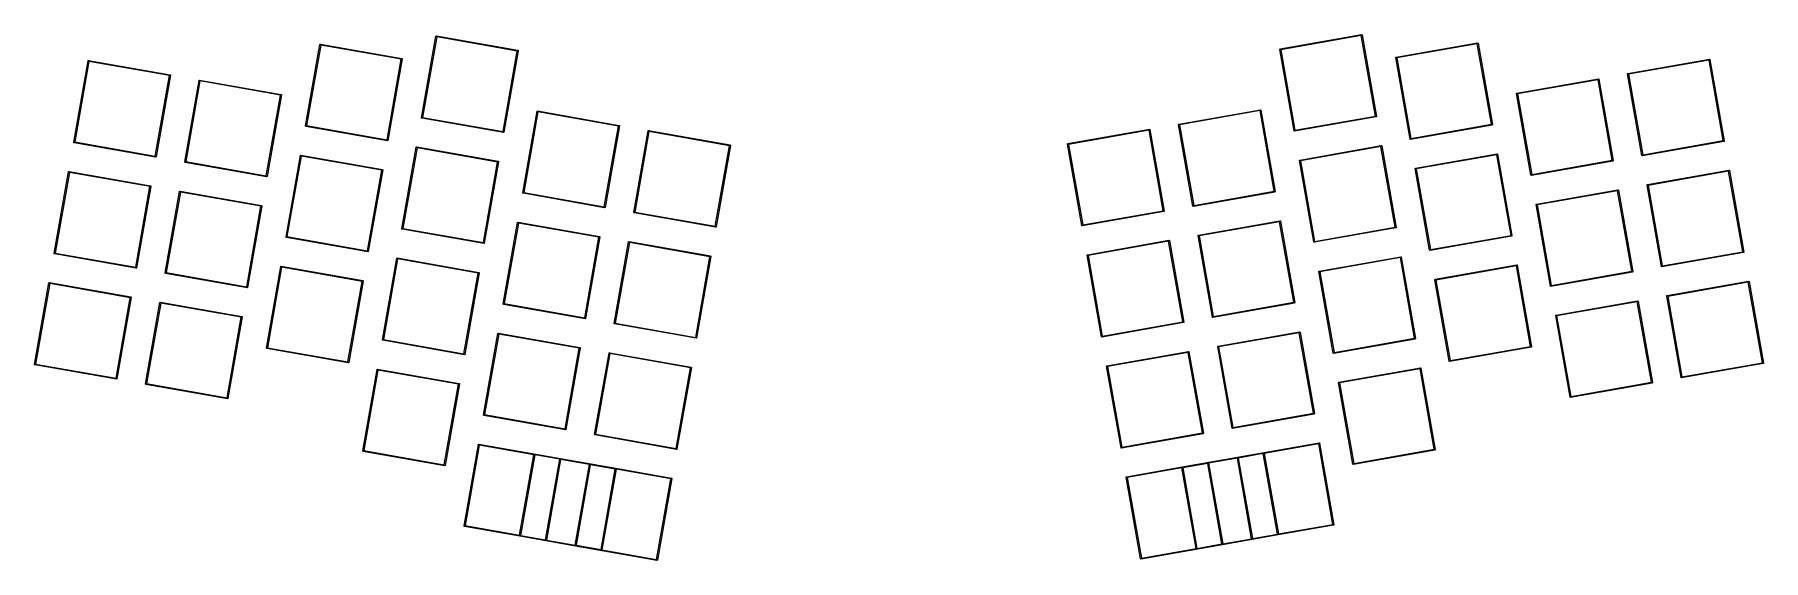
# Model space of a CAD drawing. Extents: x 63 to 356, y -134 to -45.
import ezdxf

# ---------------------------------------------------------------- set-up
doc = ezdxf.new("R2010")
doc.units = 0
doc.header["$MEASUREMENT"] = 0
doc.layers.add('BLACK', color=7, linetype='CONTINUOUS')

msp = doc.modelspace()

# ---------------------------------------------------------------- linework, layer by layer
at = {"layer": 'BLACK', "linetype": 'CONTINUOUS'}
for p, q in [((128.866, -59.4344), (131.294, -45.6635)), ((131.43, -45.7716), (129.031, -59.3793)), ((131.294, -45.6635), (131.295, -45.6569)), ((131.294, -45.6635), (131.294, -45.6635)), ((131.295, -45.6569), (131.299, -45.651)), ((131.299, -45.651), (131.301, -45.6447)), ((131.301, -45.6447), (131.306, -45.6395)), ((131.306, -45.6395), (131.309, -45.6336)), ((131.309, -45.6336), (131.314, -45.6293)), ((131.314, -45.6293), (131.318, -45.6241)), ((131.318, -45.6241), (131.324, -45.6207)), ((131.324, -45.6207), (131.329, -45.6163)), ((131.329, -45.6163), (131.336, -45.614)), ((131.336, -45.614), (131.342, -45.6106)), ((131.342, -45.6106), (131.348, -45.6095)), ((131.348, -45.6095), (131.355, -45.6071)), ((131.355, -45.6071), (131.362, -45.6071)), ((131.362, -45.6071), (131.368, -45.606)), ((131.368, -45.606), (131.375, -45.6071)), ((131.375, -45.6071), (131.375, -45.6071)), ((131.375, -45.6071), (145.146, -48.0353)), ((145.038, -48.171), (131.43, -45.7716)), ((273.935, -47.8148), (287.706, -45.3866)), ((287.651, -45.5511), (274.043, -47.9505)), ((290.05, -59.1588), (287.651, -45.5511)), ((287.706, -45.3866), (287.713, -45.3854)), ((287.706, -45.3866), (287.706, -45.3866)), ((287.713, -45.3854), (287.719, -45.3866)), ((287.719, -45.3866), (287.726, -45.3866)), ((287.726, -45.3866), (287.732, -45.3889)), ((287.732, -45.3889), (287.739, -45.3901)), ((287.739, -45.3901), (287.745, -45.3935)), ((287.745, -45.3935), (287.751, -45.3958)), ((287.751, -45.3958), (287.756, -45.4002)), ((287.756, -45.4002), (287.762, -45.4035)), ((287.762, -45.4035), (287.767, -45.4087)), ((287.767, -45.4087), (287.772, -45.4131)), ((287.772, -45.4131), (287.775, -45.4189)), ((287.775, -45.4189), (287.78, -45.4241)), ((287.78, -45.4241), (287.782, -45.4305)), ((287.782, -45.4305), (287.785, -45.4363)), ((287.785, -45.4363), (287.786, -45.443)), ((287.786, -45.443), (287.786, -45.443)), ((287.786, -45.443), (290.215, -59.2139)), ((109.279, -60.8166), (111.707, -47.0457)), ((111.842, -47.1538), (109.443, -60.7614)), ((111.707, -47.0457), (111.708, -47.039)), ((111.707, -47.0457), (111.707, -47.0457)), ((111.708, -47.039), (111.711, -47.0332)), ((111.711, -47.0332), (111.714, -47.0268)), ((111.714, -47.0268), (111.718, -47.0216)), ((111.718, -47.0216), (111.721, -47.0158)), ((111.721, -47.0158), (111.727, -47.0114)), ((111.727, -47.0114), (111.731, -47.0062)), ((111.731, -47.0062), (111.737, -47.0028)), ((111.737, -47.0028), (111.742, -46.9985)), ((111.742, -46.9985), (111.748, -46.9962)), ((111.748, -46.9962), (111.754, -46.9928)), ((111.754, -46.9928), (111.761, -46.9916)), ((111.761, -46.9916), (111.767, -46.9893)), ((111.767, -46.9893), (111.774, -46.9893)), ((111.774, -46.9893), (111.781, -46.9881)), ((111.781, -46.9881), (111.787, -46.9893)), ((111.787, -46.9893), (111.787, -46.9893)), ((111.787, -46.9893), (125.558, -49.4175)), ((125.45, -49.5532), (111.842, -47.1538)), ((123.051, -63.1608), (125.45, -49.5532)), ((125.615, -49.498), (123.186, -63.2689)), ((125.558, -49.4175), (125.558, -49.4175)), ((125.558, -49.4175), (125.565, -49.4186)), ((125.565, -49.4186), (125.571, -49.422)), ((125.571, -49.422), (125.577, -49.4243)), ((125.577, -49.4243), (125.582, -49.4287)), ((125.582, -49.4287), (125.588, -49.4321)), ((125.588, -49.4321), (125.592, -49.4373)), ((125.592, -49.4373), (125.598, -49.4416)), ((125.598, -49.4416), (125.601, -49.4475)), ((125.601, -49.4475), (125.605, -49.4527)), ((125.605, -49.4527), (125.608, -49.459)), ((125.608, -49.459), (125.611, -49.4649)), ((125.611, -49.4649), (125.612, -49.4716)), ((125.612, -49.4716), (125.615, -49.4779)), ((125.615, -49.4779), (125.615, -49.4847)), ((125.615, -49.4847), (125.616, -49.4914)), ((125.616, -49.4914), (125.615, -49.498)), ((125.615, -49.498), (125.615, -49.498)), ((142.638, -61.7787), (145.038, -48.171)), ((145.202, -48.1159), (142.774, -61.8868)), ((145.146, -48.0353), (145.146, -48.0353)), ((145.146, -48.0353), (145.152, -48.0365)), ((145.152, -48.0365), (145.158, -48.0399)), ((145.158, -48.0399), (145.165, -48.0422)), ((145.165, -48.0422), (145.17, -48.0466)), ((145.17, -48.0466), (145.176, -48.0499)), ((145.176, -48.0499), (145.18, -48.0551)), ((145.18, -48.0551), (145.185, -48.0595)), ((145.185, -48.0595), (145.189, -48.0653)), ((145.189, -48.0653), (145.193, -48.0705)), ((145.193, -48.0705), (145.195, -48.0769)), ((145.195, -48.0769), (145.199, -48.0827)), ((145.199, -48.0827), (145.2, -48.0894)), ((145.2, -48.0894), (145.202, -48.0958)), ((145.202, -48.0958), (145.202, -48.1025)), ((145.202, -48.1025), (145.203, -48.1092)), ((145.203, -48.1092), (145.202, -48.1159)), ((145.202, -48.1159), (145.202, -48.1159)), ((273.877, -47.8887), (273.879, -47.882)), ((273.879, -47.8953), (273.877, -47.8887)), ((273.879, -47.8752), (273.881, -47.8689)), ((273.879, -47.882), (273.879, -47.8752)), ((276.307, -61.6662), (273.879, -47.8953)), ((273.879, -47.8953), (273.879, -47.8953)), ((273.881, -47.8689), (273.882, -47.8622)), ((273.882, -47.8622), (273.885, -47.8563)), ((273.885, -47.8563), (273.888, -47.85)), ((273.888, -47.85), (273.892, -47.8448)), ((273.892, -47.8448), (273.895, -47.8389)), ((273.895, -47.8389), (273.901, -47.8346)), ((273.901, -47.8346), (273.905, -47.8294)), ((273.905, -47.8294), (273.911, -47.826)), ((273.911, -47.826), (273.916, -47.8217)), ((273.916, -47.8217), (273.922, -47.8194)), ((273.922, -47.8194), (273.928, -47.816)), ((273.928, -47.816), (273.935, -47.8148)), ((273.935, -47.8148), (273.935, -47.8148)), ((274.043, -47.9505), (276.442, -61.5582)), ((293.465, -49.2708), (293.466, -49.2642)), ((293.466, -49.2775), (293.465, -49.2708)), ((293.466, -49.2574), (293.468, -49.251)), ((293.466, -49.2642), (293.466, -49.2574)), ((295.894, -63.0484), (293.466, -49.2775)), ((293.466, -49.2775), (293.466, -49.2775)), ((293.468, -49.251), (293.47, -49.2444)), ((293.47, -49.2444), (293.473, -49.2385)), ((293.473, -49.2385), (293.475, -49.2321)), ((293.475, -49.2321), (293.48, -49.227)), ((293.48, -49.227), (293.483, -49.2211)), ((293.483, -49.2211), (293.488, -49.2167)), ((293.488, -49.2167), (293.493, -49.2116)), ((293.493, -49.2116), (293.498, -49.2082)), ((293.498, -49.2082), (293.504, -49.2038)), ((293.504, -49.2038), (293.51, -49.2015)), ((293.51, -49.2015), (293.516, -49.1981)), ((293.516, -49.1981), (293.523, -49.1969)), ((293.523, -49.1969), (307.293, -46.7688)), ((293.523, -49.1969), (293.523, -49.1969)), ((307.238, -46.9332), (293.631, -49.3326)), ((293.631, -49.3326), (296.03, -62.9403)), ((309.638, -60.5409), (307.238, -46.9332)), ((307.293, -46.7688), (307.3, -46.7676)), ((307.293, -46.7688), (307.293, -46.7688)), ((307.3, -46.7676), (307.307, -46.7688)), ((307.307, -46.7688), (307.314, -46.7688)), ((307.314, -46.7688), (307.32, -46.7711)), ((307.32, -46.7711), (307.327, -46.7722)), ((307.327, -46.7722), (307.332, -46.7756)), ((307.332, -46.7756), (307.339, -46.7779)), ((307.339, -46.7779), (307.344, -46.7823)), ((307.344, -46.7823), (307.35, -46.7857)), ((307.35, -46.7857), (307.354, -46.7909)), ((307.354, -46.7909), (307.359, -46.7952)), ((307.359, -46.7952), (307.363, -46.8011)), ((307.363, -46.8011), (307.367, -46.8063)), ((307.367, -46.8063), (307.369, -46.8126)), ((307.369, -46.8126), (307.373, -46.8185)), ((307.373, -46.8185), (307.374, -46.8252)), ((307.374, -46.8252), (307.374, -46.8252)), ((307.374, -46.8252), (309.802, -60.5961)), ((332.698, -51.9612), (346.469, -49.5331)), ((346.469, -49.5331), (346.475, -49.5319)), ((346.469, -49.5331), (346.469, -49.5331)), ((346.475, -49.5319), (346.482, -49.5331)), ((346.482, -49.5331), (346.489, -49.5331)), ((346.489, -49.5331), (346.495, -49.5354)), ((346.495, -49.5354), (346.502, -49.5365)), ((346.502, -49.5365), (346.508, -49.5399)), ((346.508, -49.5399), (346.514, -49.5422)), ((346.514, -49.5422), (346.519, -49.5466)), ((346.519, -49.5466), (346.525, -49.55)), ((346.525, -49.55), (346.529, -49.5552)), ((346.529, -49.5552), (346.535, -49.5595)), ((346.535, -49.5595), (346.538, -49.5654)), ((346.538, -49.5654), (346.542, -49.5706)), ((346.542, -49.5706), (346.545, -49.5769)), ((346.545, -49.5769), (346.548, -49.5828)), ((346.548, -49.5828), (346.549, -49.5895)), ((346.549, -49.5895), (346.549, -49.5895)), ((346.549, -49.5895), (348.977, -63.3604)), ((70.1034, -63.5809), (72.5315, -49.81)), ((72.6672, -49.9181), (70.2678, -63.5257)), ((72.5315, -49.81), (72.5327, -49.8033)), ((72.5315, -49.81), (72.5315, -49.81)), ((72.5327, -49.8033), (72.5361, -49.7975)), ((72.5361, -49.7975), (72.5384, -49.7911)), ((72.5384, -49.7911), (72.5428, -49.7859)), ((72.5428, -49.7859), (72.5461, -49.7801)), ((72.5461, -49.7801), (72.5513, -49.7757)), ((72.5513, -49.7757), (72.5557, -49.7705)), ((72.5557, -49.7705), (72.5616, -49.7671)), ((72.5616, -49.7671), (72.5667, -49.7628)), ((72.5667, -49.7628), (72.5731, -49.7605)), ((72.5731, -49.7605), (72.579, -49.7571)), ((72.579, -49.7571), (72.5856, -49.7559)), ((72.5856, -49.7559), (72.592, -49.7536)), ((72.592, -49.7536), (72.5988, -49.7536)), ((72.5988, -49.7536), (72.6054, -49.7524)), ((72.6054, -49.7524), (72.6121, -49.7536)), ((72.6121, -49.7536), (72.6121, -49.7536)), ((72.6121, -49.7536), (86.383, -52.1818)), ((86.2749, -52.3175), (72.6672, -49.9181)), ((83.8755, -65.9251), (86.2749, -52.3175)), ((86.4394, -52.2623), (84.0112, -66.0332)), ((86.383, -52.1818), (86.383, -52.1818)), ((86.383, -52.1818), (86.3897, -52.1829)), ((86.3897, -52.1829), (86.3955, -52.1863)), ((86.3955, -52.1863), (86.4019, -52.1886)), ((86.4019, -52.1886), (86.4071, -52.193)), ((86.4071, -52.193), (86.4129, -52.1964)), ((86.4129, -52.1964), (86.4173, -52.2016)), ((86.4173, -52.2016), (86.4225, -52.2059)), ((86.4225, -52.2059), (86.4258, -52.2118)), ((86.4258, -52.2118), (86.4302, -52.217)), ((86.4302, -52.217), (86.4325, -52.2233)), ((86.4325, -52.2233), (86.4359, -52.2292)), ((86.4359, -52.2292), (86.4371, -52.2359)), ((86.4371, -52.2359), (86.4394, -52.2422)), ((86.4394, -52.2422), (86.4394, -52.249)), ((86.4394, -52.249), (86.4406, -52.2557)), ((86.4406, -52.2557), (86.4394, -52.2623)), ((86.4394, -52.2623), (86.4394, -52.2623)), ((332.64, -52.0351), (332.641, -52.0285)), ((332.641, -52.0418), (332.64, -52.0351)), ((332.641, -52.0217), (332.644, -52.0153)), ((332.641, -52.0285), (332.641, -52.0217)), ((335.069, -65.8127), (332.641, -52.0418)), ((332.641, -52.0418), (332.641, -52.0418)), ((332.644, -52.0153), (332.645, -52.0087)), ((332.645, -52.0087), (332.648, -52.0028)), ((332.648, -52.0028), (332.651, -51.9964)), ((332.651, -51.9964), (332.655, -51.9913)), ((332.655, -51.9913), (332.658, -51.9854)), ((332.658, -51.9854), (332.663, -51.981)), ((332.663, -51.981), (332.668, -51.9758)), ((332.668, -51.9758), (332.674, -51.9725)), ((332.674, -51.9725), (332.679, -51.9681)), ((332.679, -51.9681), (332.685, -51.9658)), ((332.685, -51.9658), (332.691, -51.9624)), ((332.691, -51.9624), (332.698, -51.9612)), ((332.698, -51.9612), (332.698, -51.9612)), ((346.413, -49.6975), (332.806, -52.0969)), ((332.806, -52.0969), (335.205, -65.7046)), ((348.813, -63.3052), (346.413, -49.6975)), ((88.8639, -66.8889), (91.2921, -53.118)), ((91.4278, -53.2261), (89.0284, -66.8337)), ((91.2921, -53.118), (91.2933, -53.1113)), ((91.2921, -53.118), (91.2921, -53.118)), ((91.2933, -53.1113), (91.2967, -53.1055)), ((91.2967, -53.1055), (91.299, -53.0991)), ((91.299, -53.0991), (91.3034, -53.0939)), ((91.3034, -53.0939), (91.3067, -53.0881)), ((91.3067, -53.0881), (91.3119, -53.0837)), ((91.3119, -53.0837), (91.3163, -53.0785)), ((91.3163, -53.0785), (91.3221, -53.0751)), ((91.3221, -53.0751), (91.3273, -53.0708)), ((91.3273, -53.0708), (91.3337, -53.0685)), ((91.3337, -53.0685), (91.3395, -53.0651)), ((91.3395, -53.0651), (91.3462, -53.0639)), ((91.3462, -53.0639), (91.3526, -53.0616)), ((91.3526, -53.0616), (91.3593, -53.0616)), ((91.3593, -53.0616), (91.366, -53.0604)), ((91.366, -53.0604), (91.3727, -53.0616)), ((91.3727, -53.0616), (91.3727, -53.0616)), ((91.3727, -53.0616), (105.144, -55.4898)), ((105.035, -55.6255), (91.4278, -53.2261)), ((105.144, -55.4898), (105.144, -55.4898)), ((105.144, -55.4898), (105.15, -55.4909)), ((105.15, -55.4909), (105.156, -55.4943)), ((105.156, -55.4943), (105.162, -55.4966)), ((105.162, -55.4966), (105.168, -55.501)), ((313.88, -55.3431), (313.881, -55.3365)), ((313.881, -55.3498), (313.88, -55.3431)), ((313.881, -55.3297), (313.883, -55.3233)), ((313.881, -55.3365), (313.881, -55.3297)), ((316.309, -69.1207), (313.881, -55.3498)), ((313.881, -55.3498), (313.881, -55.3498)), ((313.883, -55.3233), (313.884, -55.3167)), ((313.884, -55.3167), (313.888, -55.3108)), ((313.888, -55.3108), (313.89, -55.3044)), ((313.89, -55.3044), (313.894, -55.2992)), ((313.894, -55.2992), (313.898, -55.2934)), ((313.898, -55.2934), (313.903, -55.289)), ((313.903, -55.289), (313.907, -55.2838)), ((313.907, -55.2838), (313.913, -55.2805)), ((313.913, -55.2805), (313.918, -55.2761)), ((313.918, -55.2761), (313.925, -55.2738)), ((313.925, -55.2738), (313.93, -55.2704)), ((313.93, -55.2704), (313.937, -55.2692)), ((313.937, -55.2692), (327.708, -52.8411)), ((313.937, -55.2692), (313.937, -55.2692)), ((327.653, -53.0055), (314.045, -55.4049)), ((314.045, -55.4049), (316.445, -69.0126)), ((330.052, -66.6132), (327.653, -53.0055)), ((327.708, -52.8411), (327.715, -52.8399)), ((327.708, -52.8411), (327.708, -52.8411)), ((327.715, -52.8399), (327.721, -52.8411)), ((327.721, -52.8411), (327.728, -52.8411)), ((327.728, -52.8411), (327.734, -52.8434)), ((327.734, -52.8434), (327.741, -52.8445)), ((327.741, -52.8445), (327.747, -52.8479)), ((327.747, -52.8479), (327.753, -52.8502)), ((327.753, -52.8502), (327.759, -52.8546)), ((327.759, -52.8546), (327.764, -52.858)), ((327.764, -52.858), (327.769, -52.8632)), ((327.769, -52.8632), (327.774, -52.8675)), ((327.774, -52.8675), (327.777, -52.8734)), ((327.777, -52.8734), (327.782, -52.8786)), ((327.782, -52.8786), (327.784, -52.8849)), ((327.784, -52.8849), (327.787, -52.8908)), ((327.787, -52.8908), (327.789, -52.8975)), ((327.789, -52.8975), (327.789, -52.8975)), ((327.789, -52.8975), (330.217, -66.6684)), ((102.636, -69.2331), (105.035, -55.6255)), ((105.2, -55.5703), (102.772, -69.3412)), ((105.168, -55.501), (105.174, -55.5044)), ((105.174, -55.5044), (105.178, -55.5096)), ((105.178, -55.5096), (105.183, -55.5139)), ((105.183, -55.5139), (105.186, -55.5198)), ((105.186, -55.5198), (105.191, -55.525)), ((105.191, -55.525), (105.193, -55.5313)), ((105.193, -55.5313), (105.196, -55.5372)), ((105.196, -55.5372), (105.198, -55.5439)), ((105.198, -55.5439), (105.2, -55.5502)), ((105.2, -55.5502), (105.2, -55.557)), ((105.2, -55.557), (105.201, -55.5637)), ((105.201, -55.5637), (105.2, -55.5703)), ((105.2, -55.5703), (105.2, -55.5703)), ((145.973, -72.1227), (148.401, -58.3518)), ((148.401, -58.3518), (148.402, -58.3452)), ((148.401, -58.3518), (148.401, -58.3518)), ((148.402, -58.3452), (148.405, -58.3393)), ((148.405, -58.3393), (148.408, -58.3329)), ((148.408, -58.3329), (148.412, -58.3278)), ((148.412, -58.3278), (148.415, -58.3219)), ((148.415, -58.3219), (148.421, -58.3175)), ((148.421, -58.3175), (148.425, -58.3124)), ((148.425, -58.3124), (148.431, -58.309)), ((148.431, -58.309), (148.436, -58.3046)), ((148.436, -58.3046), (148.442, -58.3023)), ((148.442, -58.3023), (148.448, -58.2989)), ((148.448, -58.2989), (148.455, -58.2977)), ((148.455, -58.2977), (148.461, -58.2954)), ((148.461, -58.2954), (148.468, -58.2954)), ((148.468, -58.2954), (148.475, -58.2943)), ((148.475, -58.2943), (148.481, -58.2954)), ((148.481, -58.2954), (148.481, -58.2954)), ((148.481, -58.2954), (162.252, -60.7236)), ((256.828, -60.5031), (270.599, -58.0749)), ((270.544, -58.2394), (256.936, -60.6388)), ((272.944, -71.8471), (270.544, -58.2394)), ((270.599, -58.0749), (270.606, -58.0737)), ((270.599, -58.0749), (270.599, -58.0749)), ((270.606, -58.0737), (270.613, -58.0749)), ((270.613, -58.0749), (270.619, -58.0749)), ((270.619, -58.0749), (270.626, -58.0772)), ((270.626, -58.0772), (270.632, -58.0784)), ((270.632, -58.0784), (270.638, -58.0818)), ((270.638, -58.0818), (270.645, -58.0841)), ((270.645, -58.0841), (270.65, -58.0884)), ((270.65, -58.0884), (270.656, -58.0918)), ((270.656, -58.0918), (270.66, -58.097)), ((270.66, -58.097), (270.665, -58.1014)), ((270.665, -58.1014), (270.669, -58.1072)), ((270.669, -58.1072), (270.673, -58.1124)), ((270.673, -58.1124), (270.675, -58.1188)), ((270.675, -58.1188), (270.679, -58.1246)), ((270.679, -58.1246), (270.68, -58.1313)), ((270.68, -58.1313), (270.68, -58.1313)), ((270.68, -58.1313), (273.108, -71.9022)), ((109.277, -60.8233), (109.279, -60.8166)), ((109.279, -60.8299), (109.277, -60.8233)), ((109.279, -60.8166), (109.279, -60.8166)), ((109.279, -60.8367), (109.279, -60.8299)), ((109.281, -60.8431), (109.279, -60.8367)), ((109.282, -60.8497), (109.281, -60.8431)), ((109.285, -60.8556), (109.282, -60.8497)), ((109.288, -60.8619), (109.285, -60.8556)), ((109.292, -60.8671), (109.288, -60.8619)), ((109.295, -60.873), (109.292, -60.8671)), ((109.301, -60.8773), (109.295, -60.873)), ((109.305, -60.8825), (109.301, -60.8773)), ((109.311, -60.8859), (109.305, -60.8825)), ((109.316, -60.8903), (109.311, -60.8859)), ((109.322, -60.8926), (109.316, -60.8903)), ((109.328, -60.896), (109.322, -60.8926)), ((109.335, -60.8971), (109.328, -60.896)), ((123.106, -63.3253), (109.335, -60.8971)), ((109.335, -60.8971), (109.335, -60.8971)), ((109.443, -60.7614), (123.051, -63.1608)), ((128.865, -59.4411), (128.866, -59.4344)), ((128.866, -59.4478), (128.865, -59.4411)), ((128.866, -59.4344), (128.866, -59.4344)), ((128.866, -59.4545), (128.866, -59.4478)), ((128.868, -59.4609), (128.866, -59.4545)), ((128.87, -59.4676), (128.868, -59.4609)), ((128.873, -59.4734), (128.87, -59.4676)), ((128.875, -59.4798), (128.873, -59.4734)), ((128.88, -59.485), (128.875, -59.4798)), ((128.883, -59.4908), (128.88, -59.485)), ((128.888, -59.4952), (128.883, -59.4908)), ((128.893, -59.5004), (128.888, -59.4952)), ((128.898, -59.5038), (128.893, -59.5004)), ((128.904, -59.5081), (128.898, -59.5038)), ((128.91, -59.5104), (128.904, -59.5081)), ((128.916, -59.5138), (128.91, -59.5104)), ((128.923, -59.515), (128.916, -59.5138)), ((142.693, -61.9432), (128.923, -59.515)), ((128.923, -59.515), (128.923, -59.515)), ((129.031, -59.3793), (142.638, -61.7787)), ((148.537, -58.4599), (146.137, -72.0676)), ((162.144, -60.8593), (148.537, -58.4599)), ((159.745, -74.467), (162.144, -60.8593)), ((162.309, -60.8042), (159.881, -74.5751)), ((162.252, -60.7236), (162.252, -60.7236)), ((162.252, -60.7236), (162.259, -60.7248)), ((162.259, -60.7248), (162.265, -60.7282)), ((162.265, -60.7282), (162.271, -60.7305)), ((162.271, -60.7305), (162.276, -60.7348)), ((162.276, -60.7348), (162.282, -60.7382)), ((162.282, -60.7382), (162.287, -60.7434)), ((162.287, -60.7434), (162.292, -60.7478)), ((162.292, -60.7478), (162.295, -60.7536)), ((162.295, -60.7536), (162.3, -60.7588)), ((162.3, -60.7588), (162.302, -60.7652)), ((162.302, -60.7652), (162.305, -60.771)), ((162.305, -60.771), (162.306, -60.7777)), ((162.306, -60.7777), (162.309, -60.7841)), ((162.309, -60.7841), (162.309, -60.7908)), ((162.309, -60.7908), (162.31, -60.7975)), ((162.31, -60.7975), (162.309, -60.8042)), ((162.309, -60.8042), (162.309, -60.8042)), ((256.771, -60.577), (256.772, -60.5703)), ((256.772, -60.5836), (256.771, -60.577)), ((256.772, -60.5635), (256.774, -60.5572)), ((256.772, -60.5703), (256.772, -60.5635)), ((259.2, -74.3545), (256.772, -60.5836)), ((256.772, -60.5836), (256.772, -60.5836)), ((256.774, -60.5572), (256.775, -60.5505)), ((256.775, -60.5505), (256.779, -60.5446)), ((256.779, -60.5446), (256.781, -60.5383)), ((256.781, -60.5383), (256.786, -60.5331)), ((256.786, -60.5331), (256.789, -60.5272)), ((256.789, -60.5272), (256.794, -60.5229)), ((256.794, -60.5229), (256.798, -60.5177)), ((256.798, -60.5177), (256.804, -60.5143)), ((256.804, -60.5143), (256.809, -60.51)), ((256.809, -60.51), (256.816, -60.5076)), ((256.816, -60.5076), (256.822, -60.5043)), ((256.822, -60.5043), (256.828, -60.5031)), ((256.828, -60.5031), (256.828, -60.5031)), ((256.936, -60.6388), (259.336, -74.2465)), ((290.158, -59.2945), (276.387, -61.7226)), ((276.442, -61.5582), (290.05, -59.1588)), ((290.165, -59.2933), (290.158, -59.2945)), ((290.158, -59.2945), (290.158, -59.2945)), ((290.171, -59.2899), (290.165, -59.2933)), ((290.177, -59.2876), (290.171, -59.2899)), ((290.182, -59.2832), (290.177, -59.2876)), ((290.188, -59.2798), (290.182, -59.2832)), ((290.192, -59.2747), (290.188, -59.2798)), ((290.198, -59.2703), (290.192, -59.2747)), ((290.201, -59.2644), (290.198, -59.2703)), ((290.205, -59.2593), (290.201, -59.2644)), ((290.208, -59.2529), (290.205, -59.2593)), ((290.211, -59.247), (290.208, -59.2529)), ((290.212, -59.2404), (290.211, -59.247)), ((290.215, -59.234), (290.212, -59.2404)), ((290.215, -59.2139), (290.215, -59.2139)), ((290.215, -59.2139), (290.216, -59.2206)), ((290.216, -59.2206), (290.215, -59.2272)), ((290.215, -59.2272), (290.215, -59.234)), ((309.746, -60.6766), (295.975, -63.1048)), ((296.03, -62.9403), (309.638, -60.5409)), ((309.752, -60.6754), (309.746, -60.6766)), ((309.746, -60.6766), (309.746, -60.6766)), ((309.758, -60.6721), (309.752, -60.6754)), ((309.765, -60.6697), (309.758, -60.6721)), ((309.77, -60.6654), (309.765, -60.6697)), ((309.776, -60.662), (309.77, -60.6654)), ((309.78, -60.6568), (309.776, -60.662)), ((309.785, -60.6525), (309.78, -60.6568)), ((309.789, -60.6466), (309.785, -60.6525)), ((309.793, -60.6414), (309.789, -60.6466)), ((309.795, -60.6351), (309.793, -60.6414)), ((309.799, -60.6292), (309.795, -60.6351)), ((309.8, -60.6225), (309.799, -60.6292)), ((309.802, -60.6162), (309.8, -60.6225)), ((309.802, -60.5961), (309.802, -60.5961)), ((309.802, -60.5961), (309.803, -60.6027)), ((309.803, -60.6027), (309.802, -60.6094)), ((309.802, -60.6094), (309.802, -60.6162)), ((70.1022, -63.5876), (70.1034, -63.5809)), ((70.1034, -63.5942), (70.1022, -63.5876)), ((70.1034, -63.5809), (70.1034, -63.5809)), ((70.1034, -63.601), (70.1034, -63.5942)), ((70.1057, -63.6074), (70.1034, -63.601)), ((70.1068, -63.614), (70.1057, -63.6074)), ((70.1102, -63.6199), (70.1068, -63.614)), ((70.1125, -63.6262), (70.1102, -63.6199)), ((70.1169, -63.6314), (70.1125, -63.6262)), ((70.1203, -63.6373), (70.1169, -63.6314)), ((70.1255, -63.6416), (70.1203, -63.6373)), ((70.1298, -63.6468), (70.1255, -63.6416)), ((70.1357, -63.6502), (70.1298, -63.6468)), ((70.1409, -63.6546), (70.1357, -63.6502)), ((70.1472, -63.6569), (70.1409, -63.6546)), ((70.1531, -63.6603), (70.1472, -63.6569)), ((70.1598, -63.6614), (70.1531, -63.6603)), ((83.9307, -66.0896), (70.1598, -63.6614)), ((70.1598, -63.6614), (70.1598, -63.6614)), ((70.2678, -63.5257), (83.8755, -65.9251)), ((123.112, -63.3265), (123.106, -63.3253)), ((123.106, -63.3253), (123.106, -63.3253)), ((123.119, -63.3253), (123.112, -63.3265)), ((123.126, -63.3253), (123.119, -63.3253)), ((123.132, -63.323), (123.126, -63.3253)), ((123.139, -63.3218), (123.132, -63.323)), ((123.145, -63.3184), (123.139, -63.3218)), ((123.151, -63.3161), (123.145, -63.3184)), ((123.156, -63.3118), (123.151, -63.3161)), ((123.162, -63.3084), (123.156, -63.3118)), ((123.167, -63.3032), (123.162, -63.3084)), ((123.172, -63.2989), (123.167, -63.3032)), ((123.175, -63.293), (123.172, -63.2989)), ((123.18, -63.2878), (123.175, -63.293)), ((123.182, -63.2814), (123.18, -63.2878)), ((123.185, -63.2756), (123.182, -63.2814)), ((123.186, -63.2689), (123.185, -63.2756)), ((123.186, -63.2689), (123.186, -63.2689)), ((142.7, -61.9443), (142.693, -61.9432)), ((142.693, -61.9432), (142.693, -61.9432)), ((142.707, -61.9432), (142.7, -61.9443)), ((142.714, -61.9432), (142.707, -61.9432)), ((142.72, -61.9409), (142.714, -61.9432)), ((142.727, -61.9397), (142.72, -61.9409)), ((142.732, -61.9363), (142.727, -61.9397)), ((142.739, -61.934), (142.732, -61.9363)), ((142.744, -61.9296), (142.739, -61.934)), ((142.75, -61.9262), (142.744, -61.9296)), ((142.754, -61.9211), (142.75, -61.9262)), ((142.759, -61.9167), (142.754, -61.9211)), ((142.763, -61.9108), (142.759, -61.9167)), ((142.767, -61.9057), (142.763, -61.9108)), ((142.769, -61.8993), (142.767, -61.9057)), ((142.773, -61.8934), (142.769, -61.8993)), ((142.774, -61.8868), (142.773, -61.8934)), ((142.774, -61.8868), (142.774, -61.8868)), ((164.733, -75.4307), (167.161, -61.6598)), ((167.297, -61.7679), (164.898, -75.3756)), ((167.161, -61.6598), (167.163, -61.6532)), ((167.161, -61.6598), (167.161, -61.6598)), ((167.163, -61.6532), (167.166, -61.6473)), ((167.166, -61.6473), (167.168, -61.6409)), ((167.168, -61.6409), (167.173, -61.6358)), ((167.173, -61.6358), (167.176, -61.6299)), ((167.176, -61.6299), (167.181, -61.6255)), ((167.181, -61.6255), (167.186, -61.6204)), ((167.186, -61.6204), (167.191, -61.617)), ((167.191, -61.617), (167.197, -61.6126)), ((167.197, -61.6126), (167.203, -61.6103)), ((167.203, -61.6103), (167.209, -61.6069)), ((167.209, -61.6069), (167.216, -61.6057)), ((167.216, -61.6057), (167.222, -61.6034)), ((167.222, -61.6034), (167.229, -61.6034)), ((167.229, -61.6034), (167.235, -61.6023)), ((167.235, -61.6023), (167.242, -61.6034)), ((167.242, -61.6034), (167.242, -61.6034)), ((167.242, -61.6034), (181.013, -64.0316)), ((180.905, -64.1673), (167.297, -61.7679)), ((178.505, -77.775), (180.905, -64.1673)), ((181.069, -64.1122), (178.641, -77.8831)), ((181.013, -64.0316), (181.013, -64.0316)), ((181.013, -64.0316), (181.02, -64.0328)), ((181.02, -64.0328), (181.025, -64.0362)), ((181.025, -64.0362), (181.032, -64.0385)), ((181.032, -64.0385), (181.037, -64.0428)), ((181.037, -64.0428), (181.043, -64.0462)), ((181.043, -64.0462), (181.047, -64.0514)), ((181.047, -64.0514), (181.052, -64.0558)), ((181.052, -64.0558), (181.056, -64.0616)), ((181.056, -64.0616), (181.06, -64.0668)), ((181.06, -64.0668), (181.062, -64.0732)), ((181.062, -64.0732), (181.066, -64.079)), ((181.066, -64.079), (181.067, -64.0857)), ((181.067, -64.0857), (181.069, -64.0921)), ((181.069, -64.0921), (181.069, -64.0988)), ((181.069, -64.0988), (181.07, -64.1055)), ((181.07, -64.1055), (181.069, -64.1122)), ((181.069, -64.1122), (181.069, -64.1122)), ((238.01, -63.885), (238.011, -63.8783)), ((238.011, -63.8916), (238.01, -63.885)), ((238.011, -63.8715), (238.014, -63.8652)), ((238.011, -63.8783), (238.011, -63.8715)), ((240.44, -77.6625), (238.011, -63.8916)), ((238.011, -63.8916), (238.011, -63.8916)), ((238.014, -63.8652), (238.015, -63.8585)), ((238.015, -63.8585), (238.018, -63.8526)), ((238.018, -63.8526), (238.021, -63.8463)), ((238.021, -63.8463), (238.025, -63.8411)), ((238.025, -63.8411), (238.028, -63.8352)), ((238.028, -63.8352), (238.033, -63.8309)), ((238.033, -63.8309), (238.038, -63.8257)), ((238.038, -63.8257), (238.044, -63.8223)), ((238.044, -63.8223), (238.049, -63.818)), ((238.049, -63.818), (238.055, -63.8156)), ((238.055, -63.8156), (238.061, -63.8123)), ((238.061, -63.8123), (238.068, -63.8111)), ((238.068, -63.8111), (251.839, -61.3829)), ((238.068, -63.8111), (238.068, -63.8111)), ((251.784, -61.5474), (238.176, -63.9468)), ((238.176, -63.9468), (240.575, -77.5545)), ((254.183, -75.1551), (251.784, -61.5474)), ((251.839, -61.3829), (251.845, -61.3817)), ((251.839, -61.3829), (251.839, -61.3829)), ((251.845, -61.3817), (251.852, -61.3829)), ((251.852, -61.3829), (251.859, -61.3829)), ((251.859, -61.3829), (251.865, -61.3852)), ((251.865, -61.3852), (251.872, -61.3864)), ((251.872, -61.3864), (251.878, -61.3898)), ((251.878, -61.3898), (251.884, -61.3921)), ((251.884, -61.3921), (251.889, -61.3964)), ((251.889, -61.3964), (251.895, -61.3998)), ((251.895, -61.3998), (251.899, -61.405)), ((251.899, -61.405), (251.905, -61.4094)), ((251.905, -61.4094), (251.908, -61.4152)), ((251.908, -61.4152), (251.912, -61.4204)), ((251.912, -61.4204), (251.915, -61.4268)), ((251.915, -61.4268), (251.918, -61.4326)), ((251.918, -61.4326), (251.919, -61.4393)), ((251.919, -61.4393), (251.919, -61.4393)), ((251.919, -61.4393), (254.347, -75.2102)), ((276.308, -61.6729), (276.307, -61.6662)), ((276.307, -61.6662), (276.307, -61.6662)), ((276.311, -61.6788), (276.308, -61.6729)), ((276.314, -61.6851), (276.311, -61.6788)), ((276.318, -61.6903), (276.314, -61.6851)), ((276.321, -61.6962), (276.318, -61.6903)), ((276.327, -61.7005), (276.321, -61.6962)), ((276.331, -61.7057), (276.327, -61.7005)), ((276.337, -61.7091), (276.331, -61.7057)), ((276.342, -61.7134), (276.337, -61.7091)), ((276.348, -61.7158), (276.342, -61.7134)), ((276.354, -61.7191), (276.348, -61.7158)), ((276.361, -61.7203), (276.354, -61.7191)), ((276.367, -61.7226), (276.361, -61.7203)), ((276.374, -61.7226), (276.367, -61.7226)), ((276.381, -61.7238), (276.374, -61.7226)), ((276.387, -61.7226), (276.381, -61.7238)), ((276.387, -61.7226), (276.387, -61.7226)), ((277.243, -66.5754), (291.014, -64.1472)), ((291.014, -64.1472), (291.021, -64.146)), ((291.014, -64.1472), (291.014, -64.1472)), ((291.021, -64.146), (291.027, -64.1472)), ((291.027, -64.1472), (291.034, -64.1472)), ((291.034, -64.1472), (291.04, -64.1495)), ((291.04, -64.1495), (291.047, -64.1507)), ((291.047, -64.1507), (291.053, -64.1541)), ((291.053, -64.1541), (291.059, -64.1564)), ((291.059, -64.1564), (291.064, -64.1607)), ((291.064, -64.1607), (291.07, -64.1641)), ((291.07, -64.1641), (291.075, -64.1693)), ((291.075, -64.1693), (291.08, -64.1737)), ((291.08, -64.1737), (291.083, -64.1795)), ((291.083, -64.1795), (291.088, -64.1847)), ((291.088, -64.1847), (291.09, -64.1911)), ((291.09, -64.1911), (291.093, -64.1969)), ((291.093, -64.1969), (291.094, -64.2036)), ((291.094, -64.2036), (291.094, -64.2036)), ((291.094, -64.2036), (293.523, -77.9745)), ((295.896, -63.0551), (295.894, -63.0484)), ((295.894, -63.0484), (295.894, -63.0484)), ((295.899, -63.0609), (295.896, -63.0551)), ((295.901, -63.0673), (295.899, -63.0609)), ((295.906, -63.0725), (295.901, -63.0673)), ((295.909, -63.0783), (295.906, -63.0725)), ((295.914, -63.0827), (295.909, -63.0783)), ((295.918, -63.0879), (295.914, -63.0827)), ((295.924, -63.0912), (295.918, -63.0879)), ((295.93, -63.0956), (295.924, -63.0912)), ((295.936, -63.0979), (295.93, -63.0956)), ((295.942, -63.1013), (295.936, -63.0979)), ((295.948, -63.1025), (295.942, -63.1013)), ((295.955, -63.1048), (295.948, -63.1025)), ((295.962, -63.1048), (295.955, -63.1048)), ((295.968, -63.106), (295.962, -63.1048)), ((295.975, -63.1048), (295.968, -63.106)), ((295.975, -63.1048), (295.975, -63.1048)), ((348.921, -63.4409), (335.15, -65.8691)), ((335.205, -65.7046), (348.813, -63.3052)), ((348.928, -63.4397), (348.921, -63.4409)), ((348.921, -63.4409), (348.921, -63.4409)), ((348.933, -63.4363), (348.928, -63.4397)), ((348.94, -63.434), (348.933, -63.4363)), ((348.945, -63.4297), (348.94, -63.434)), ((348.951, -63.4263), (348.945, -63.4297)), ((348.955, -63.4211), (348.951, -63.4263)), ((348.96, -63.4168), (348.955, -63.4211)), ((348.964, -63.4109), (348.96, -63.4168)), ((348.968, -63.4057), (348.964, -63.4109)), ((348.97, -63.3994), (348.968, -63.4057)), ((348.974, -63.3935), (348.97, -63.3994)), ((348.975, -63.3868), (348.974, -63.3935)), ((348.977, -63.3805), (348.975, -63.3868)), ((348.977, -63.3604), (348.977, -63.3604)), ((348.977, -63.3604), (348.979, -63.367)), ((348.979, -63.367), (348.977, -63.3737)), ((348.977, -63.3737), (348.977, -63.3805)), ((83.9373, -66.0908), (83.9307, -66.0896)), ((83.9307, -66.0896), (83.9307, -66.0896)), ((83.944, -66.0896), (83.9373, -66.0908)), ((83.9508, -66.0896), (83.944, -66.0896)), ((83.9571, -66.0873), (83.9508, -66.0896)), ((83.9638, -66.0861), (83.9571, -66.0873)), ((83.9696, -66.0827), (83.9638, -66.0861)), ((83.976, -66.0804), (83.9696, -66.0827)), ((83.9812, -66.0761), (83.976, -66.0804)), ((83.9871, -66.0727), (83.9812, -66.0761)), ((83.9914, -66.0675), (83.9871, -66.0727)), ((83.9966, -66.0632), (83.9914, -66.0675)), ((84, -66.0573), (83.9966, -66.0632)), ((84.0043, -66.0521), (84, -66.0573)), ((84.0066, -66.0457), (84.0043, -66.0521)), ((84.01, -66.0399), (84.0066, -66.0457)), ((84.0112, -66.0332), (84.01, -66.0399)), ((84.0112, -66.0332), (84.0112, -66.0332)), ((88.8628, -66.8956), (88.8639, -66.8889)), ((88.8639, -66.9022), (88.8628, -66.8956)), ((88.8639, -66.8889), (88.8639, -66.8889)), ((88.8639, -66.909), (88.8639, -66.9022)), ((88.8663, -66.9154), (88.8639, -66.909)), ((88.8674, -66.922), (88.8663, -66.9154)), ((88.8708, -66.9279), (88.8674, -66.922)), ((88.8731, -66.9342), (88.8708, -66.9279)), ((88.8775, -66.9394), (88.8731, -66.9342)), ((88.8809, -66.9453), (88.8775, -66.9394)), ((88.8861, -66.9496), (88.8809, -66.9453)), ((88.8904, -66.9548), (88.8861, -66.9496)), ((88.8963, -66.9582), (88.8904, -66.9548)), ((88.9015, -66.9626), (88.8963, -66.9582)), ((88.9078, -66.9649), (88.9015, -66.9626)), ((88.9137, -66.9683), (88.9078, -66.9649)), ((88.9203, -66.9694), (88.9137, -66.9683)), ((88.9204, -66.9694), (88.9203, -66.9694)), ((102.691, -69.3976), (88.9204, -66.9694)), ((89.0284, -66.8337), (102.636, -69.2331)), ((105.971, -79.5772), (108.399, -65.8063)), ((108.534, -65.9144), (106.135, -79.522)), ((108.399, -65.8063), (108.4, -65.7996)), ((108.399, -65.8063), (108.399, -65.8063)), ((108.4, -65.7996), (108.403, -65.7938)), ((108.403, -65.7938), (108.406, -65.7874)), ((108.406, -65.7874), (108.41, -65.7822)), ((108.41, -65.7822), (108.413, -65.7763)), ((108.413, -65.7763), (108.419, -65.772)), ((108.419, -65.772), (108.423, -65.7668)), ((108.423, -65.7668), (108.429, -65.7634)), ((108.429, -65.7634), (108.434, -65.7591)), ((108.434, -65.7591), (108.44, -65.7568)), ((108.44, -65.7568), (108.446, -65.7534)), ((108.446, -65.7534), (108.453, -65.7522)), ((108.453, -65.7522), (108.459, -65.7499)), ((108.459, -65.7499), (108.466, -65.7499)), ((108.466, -65.7499), (108.473, -65.7487)), ((108.473, -65.7487), (108.479, -65.7499)), ((108.479, -65.7499), (108.479, -65.7499)), ((108.479, -65.7499), (122.25, -68.1781)), ((122.142, -68.3138), (108.534, -65.9144)), ((125.558, -78.195), (127.986, -64.4241)), ((128.122, -64.5322), (125.723, -78.1399)), ((127.986, -64.4241), (127.987, -64.4175)), ((127.986, -64.4241), (127.986, -64.4241)), ((127.987, -64.4175), (127.991, -64.4116)), ((127.991, -64.4116), (127.993, -64.4052)), ((127.993, -64.4052), (127.998, -64.4001)), ((127.998, -64.4001), (128.001, -64.3942)), ((128.001, -64.3942), (128.006, -64.3898)), ((128.006, -64.3898), (128.01, -64.3847)), ((128.01, -64.3847), (128.016, -64.3813)), ((128.016, -64.3813), (128.021, -64.3769)), ((128.021, -64.3769), (128.028, -64.3746)), ((128.028, -64.3746), (128.034, -64.3712)), ((128.034, -64.3712), (128.04, -64.37)), ((128.04, -64.37), (128.047, -64.3677)), ((128.047, -64.3677), (128.054, -64.3677)), ((128.054, -64.3677), (128.06, -64.3666)), ((128.06, -64.3666), (128.067, -64.3677)), ((128.067, -64.3677), (128.067, -64.3677)), ((128.067, -64.3677), (141.838, -66.7959)), ((141.73, -66.9316), (128.122, -64.5322)), ((139.33, -80.5393), (141.73, -66.9316)), ((141.894, -66.8765), (139.466, -80.6474)), ((141.838, -66.7959), (141.838, -66.7959)), ((141.838, -66.7959), (141.844, -66.7971)), ((141.844, -66.7971), (141.85, -66.8005)), ((141.85, -66.8005), (141.857, -66.8028)), ((141.857, -66.8028), (141.862, -66.8071)), ((141.862, -66.8071), (141.868, -66.8105)), ((141.868, -66.8105), (141.872, -66.8157)), ((141.872, -66.8157), (141.877, -66.8201)), ((141.877, -66.8201), (141.881, -66.8259)), ((141.881, -66.8259), (141.885, -66.8311)), ((141.885, -66.8311), (141.887, -66.8375)), ((141.887, -66.8375), (141.891, -66.8433)), ((141.891, -66.8433), (141.892, -66.85)), ((141.892, -66.85), (141.894, -66.8564)), ((141.894, -66.8564), (141.894, -66.8631)), ((141.894, -66.8631), (141.895, -66.8698)), ((141.895, -66.8698), (141.894, -66.8765)), ((141.894, -66.8765), (141.894, -66.8765)), ((277.185, -66.6493), (277.187, -66.6426)), ((277.187, -66.6559), (277.185, -66.6493)), ((277.187, -66.6358), (277.189, -66.6295)), ((277.187, -66.6426), (277.187, -66.6358)), ((279.615, -80.4268), (277.187, -66.6559)), ((277.187, -66.6559), (277.187, -66.6559)), ((277.189, -66.6295), (277.19, -66.6228)), ((277.19, -66.6228), (277.193, -66.6169)), ((277.193, -66.6169), (277.196, -66.6106)), ((277.196, -66.6106), (277.2, -66.6054)), ((277.2, -66.6054), (277.203, -66.5995)), ((277.203, -66.5995), (277.209, -66.5952)), ((277.209, -66.5952), (277.213, -66.59)), ((277.213, -66.59), (277.219, -66.5866)), ((277.219, -66.5866), (277.224, -66.5823)), ((277.224, -66.5823), (277.23, -66.5799)), ((277.23, -66.5799), (277.236, -66.5766)), ((277.236, -66.5766), (277.243, -66.5754)), ((277.243, -66.5754), (277.243, -66.5754)), ((290.959, -64.3117), (277.351, -66.7111)), ((277.351, -66.7111), (279.75, -80.3188)), ((293.358, -77.9194), (290.959, -64.3117)), ((296.831, -67.9575), (310.601, -65.5293)), ((310.546, -65.6938), (296.939, -68.0932)), ((312.946, -79.3015), (310.546, -65.6938)), ((310.601, -65.5293), (310.608, -65.5282)), ((310.601, -65.5293), (310.601, -65.5293)), ((310.608, -65.5282), (310.615, -65.5293)), ((310.615, -65.5293), (310.622, -65.5293)), ((310.622, -65.5293), (310.628, -65.5317)), ((310.628, -65.5317), (310.635, -65.5328)), ((310.635, -65.5328), (310.64, -65.5362)), ((310.64, -65.5362), (310.647, -65.5385)), ((310.647, -65.5385), (310.652, -65.5429)), ((310.652, -65.5429), (310.658, -65.5463)), ((310.658, -65.5463), (310.662, -65.5515)), ((310.662, -65.5515), (310.667, -65.5558)), ((310.667, -65.5558), (310.671, -65.5617)), ((310.671, -65.5617), (310.675, -65.5669)), ((310.675, -65.5669), (310.677, -65.5732)), ((310.677, -65.5732), (310.681, -65.5791)), ((310.681, -65.5791), (310.682, -65.5857)), ((310.682, -65.5857), (310.682, -65.5858)), ((310.682, -65.5858), (313.11, -79.3566)), ((330.16, -66.7489), (316.389, -69.1771)), ((316.445, -69.0126), (330.052, -66.6132)), ((330.167, -66.7477), (330.16, -66.7489)), ((330.16, -66.7489), (330.16, -66.7489)), ((330.173, -66.7443), (330.167, -66.7477)), ((330.179, -66.742), (330.173, -66.7443)), ((330.184, -66.7377), (330.179, -66.742)), ((330.19, -66.7343), (330.184, -66.7377)), ((330.195, -66.7291), (330.19, -66.7343)), ((330.2, -66.7248), (330.195, -66.7291)), ((330.203, -66.7189), (330.2, -66.7248)), ((330.208, -66.7137), (330.203, -66.7189)), ((330.21, -66.7073), (330.208, -66.7137)), ((330.213, -66.7015), (330.21, -66.7073)), ((330.214, -66.6948), (330.213, -66.7015)), ((330.217, -66.6885), (330.214, -66.6948)), ((330.217, -66.6684), (330.217, -66.6684)), ((330.217, -66.6684), (330.218, -66.675)), ((330.218, -66.675), (330.217, -66.6817)), ((330.217, -66.6817), (330.217, -66.6885)), ((335.07, -65.8127), (335.069, -65.8127)), ((335.071, -65.8194), (335.07, -65.8127)), ((335.074, -65.8252), (335.071, -65.8194)), ((335.076, -65.8316), (335.074, -65.8252)), ((335.081, -65.8368), (335.076, -65.8316)), ((335.084, -65.8426), (335.081, -65.8368)), ((335.089, -65.847), (335.084, -65.8426)), ((335.094, -65.8522), (335.089, -65.847)), ((335.1, -65.8555), (335.094, -65.8522)), ((335.105, -65.8599), (335.1, -65.8555)), ((335.111, -65.8622), (335.105, -65.8599)), ((335.117, -65.8656), (335.111, -65.8622)), ((335.124, -65.8668), (335.117, -65.8656)), ((335.13, -65.8691), (335.124, -65.8668)), ((335.137, -65.8691), (335.13, -65.8691)), ((335.143, -65.8703), (335.137, -65.8691)), ((335.15, -65.8691), (335.143, -65.8703)), ((335.15, -65.8691), (335.15, -65.8691)), ((66.7954, -82.3415), (69.2235, -68.5706)), ((69.3592, -68.6787), (66.9598, -82.2863)), ((69.2235, -68.5706), (69.2247, -68.5639)), ((69.2235, -68.5706), (69.2235, -68.5706)), ((69.2247, -68.5639), (69.2281, -68.5581)), ((69.2281, -68.5581), (69.2304, -68.5517)), ((69.2304, -68.5517), (69.2348, -68.5465)), ((69.2348, -68.5465), (69.2382, -68.5406)), ((69.2382, -68.5406), (69.2433, -68.5363)), ((69.2433, -68.5363), (69.2477, -68.5311)), ((69.2477, -68.5311), (69.2536, -68.5277)), ((69.2536, -68.5277), (69.2587, -68.5234)), ((69.2587, -68.5234), (69.2651, -68.5211)), ((69.2651, -68.5211), (69.271, -68.5177)), ((69.271, -68.5177), (69.2776, -68.5165)), ((69.2776, -68.5165), (69.284, -68.5142)), ((69.284, -68.5142), (69.2908, -68.5142)), ((69.2908, -68.5142), (69.2974, -68.513)), ((69.2974, -68.513), (69.3041, -68.5142)), ((69.3041, -68.5142), (69.3041, -68.5142)), ((69.3041, -68.5142), (83.075, -70.9424)), ((82.9669, -71.0781), (69.3592, -68.6787)), ((102.698, -69.3988), (102.691, -69.3976)), ((102.691, -69.3976), (102.691, -69.3976)), ((102.705, -69.3976), (102.698, -69.3988)), ((102.711, -69.3976), (102.705, -69.3976)), ((102.718, -69.3953), (102.711, -69.3976)), ((102.724, -69.3941), (102.718, -69.3953)), ((102.73, -69.3907), (102.724, -69.3941)), ((102.737, -69.3884), (102.73, -69.3907)), ((102.742, -69.3841), (102.737, -69.3884)), ((102.748, -69.3807), (102.742, -69.3841)), ((102.752, -69.3755), (102.748, -69.3807)), ((102.757, -69.3712), (102.752, -69.3755)), ((102.761, -69.3653), (102.757, -69.3712)), ((102.765, -69.3601), (102.761, -69.3653)), ((102.767, -69.3537), (102.765, -69.3601)), ((102.771, -69.3479), (102.767, -69.3537)), ((102.772, -69.3412), (102.771, -69.3479)), ((102.772, -69.3412), (102.772, -69.3412)), ((119.743, -81.9214), (122.142, -68.3138)), ((122.307, -68.2586), (119.878, -82.0295)), ((122.25, -68.1781), (122.25, -68.1781)), ((122.25, -68.1781), (122.257, -68.1792)), ((122.257, -68.1792), (122.263, -68.1826)), ((122.263, -68.1826), (122.269, -68.1849)), ((122.269, -68.1849), (122.274, -68.1893)), ((122.274, -68.1893), (122.28, -68.1927)), ((122.28, -68.1927), (122.284, -68.1979)), ((122.284, -68.1979), (122.29, -68.2022)), ((122.29, -68.2022), (122.293, -68.2081)), ((122.293, -68.2081), (122.297, -68.2133)), ((122.297, -68.2133), (122.3, -68.2196)), ((122.3, -68.2196), (122.303, -68.2255)), ((122.303, -68.2255), (122.304, -68.2321)), ((122.304, -68.2321), (122.307, -68.2385)), ((122.307, -68.2385), (122.307, -68.2453)), ((122.307, -68.2453), (122.308, -68.2519)), ((122.308, -68.2519), (122.307, -68.2586)), ((122.307, -68.2586), (122.307, -68.2586)), ((296.773, -68.0314), (296.774, -68.0247)), ((296.774, -68.0381), (296.773, -68.0314)), ((296.774, -68.018), (296.776, -68.0116)), ((296.774, -68.0247), (296.774, -68.018)), ((299.202, -81.809), (296.774, -68.0381)), ((296.774, -68.0381), (296.774, -68.0381)), ((296.776, -68.0116), (296.778, -68.0049)), ((296.778, -68.0049), (296.781, -67.9991)), ((296.781, -67.9991), (296.783, -67.9927)), ((296.783, -67.9927), (296.788, -67.9875)), ((296.788, -67.9875), (296.791, -67.9817)), ((296.791, -67.9817), (296.796, -67.9773)), ((296.796, -67.9773), (296.801, -67.9721)), ((296.801, -67.9721), (296.806, -67.9688)), ((296.806, -67.9688), (296.812, -67.9644)), ((296.812, -67.9644), (296.818, -67.9621)), ((296.818, -67.9621), (296.824, -67.9587)), ((296.824, -67.9587), (296.831, -67.9575)), ((296.831, -67.9575), (296.831, -67.9575)), ((296.939, -68.0932), (299.338, -81.7009)), ((316.31, -69.1273), (316.309, -69.1207)), ((316.309, -69.1207), (316.309, -69.1207)), ((316.313, -69.1332), (316.31, -69.1273)), ((316.316, -69.1396), (316.313, -69.1332)), ((316.32, -69.1448), (316.316, -69.1396)), ((316.324, -69.1506), (316.32, -69.1448)), ((316.329, -69.155), (316.324, -69.1506)), ((316.333, -69.1602), (316.329, -69.155)), ((316.339, -69.1635), (316.333, -69.1602)), ((316.344, -69.1679), (316.339, -69.1635)), ((316.35, -69.1702), (316.344, -69.1679)), ((316.356, -69.1736), (316.35, -69.1702)), ((316.363, -69.1748), (316.356, -69.1736)), ((316.369, -69.1771), (316.363, -69.1748)), ((316.376, -69.1771), (316.369, -69.1771)), ((316.383, -69.1783), (316.376, -69.1771)), ((316.389, -69.1771), (316.383, -69.1783)), ((316.389, -69.1771), (316.389, -69.1771)), ((336.006, -70.7218), (349.777, -68.2936)), ((349.721, -68.4581), (336.114, -70.8575)), ((352.121, -82.0658), (349.721, -68.4581)), ((349.777, -68.2936), (349.783, -68.2925)), ((349.777, -68.2936), (349.777, -68.2936)), ((349.783, -68.2925), (349.79, -68.2936)), ((349.79, -68.2936), (349.797, -68.2936)), ((349.797, -68.2936), (349.803, -68.296)), ((349.803, -68.296), (349.81, -68.2971)), ((349.81, -68.2971), (349.816, -68.3005)), ((349.816, -68.3005), (349.822, -68.3028)), ((349.822, -68.3028), (349.827, -68.3072)), ((349.827, -68.3072), (349.833, -68.3106)), ((349.833, -68.3106), (349.837, -68.3158)), ((349.837, -68.3158), (349.843, -68.3201)), ((349.843, -68.3201), (349.846, -68.326)), ((349.846, -68.326), (349.85, -68.3312)), ((349.85, -68.3312), (349.853, -68.3375)), ((349.853, -68.3375), (349.856, -68.3434)), ((349.856, -68.3434), (349.857, -68.35)), ((349.857, -68.35), (349.857, -68.3501)), ((349.857, -68.3501), (352.285, -82.1209)), ((80.5675, -84.6857), (82.9669, -71.0781)), ((83.1314, -71.0229), (80.7032, -84.7938)), ((83.075, -70.9424), (83.075, -70.9424)), ((83.075, -70.9424), (83.0817, -70.9435)), ((83.0817, -70.9435), (83.0875, -70.9469)), ((83.0875, -70.9469), (83.0939, -70.9492)), ((83.0939, -70.9492), (83.0991, -70.9536)), ((83.0991, -70.9536), (83.1049, -70.957)), ((83.1049, -70.957), (83.1093, -70.9622)), ((83.1093, -70.9622), (83.1145, -70.9665)), ((83.1145, -70.9665), (83.1178, -70.9724)), ((83.1178, -70.9724), (83.1222, -70.9776)), ((83.1222, -70.9776), (83.1245, -70.9839)), ((83.1245, -70.9839), (83.1279, -70.9898)), ((83.1279, -70.9898), (83.1291, -70.9964)), ((83.1291, -70.9964), (83.1314, -71.0028)), ((83.1314, -71.0028), (83.1314, -71.0096)), ((83.1314, -71.0096), (83.1326, -71.0162)), ((83.1326, -71.0162), (83.1314, -71.0229)), ((83.1314, -71.0229), (83.1314, -71.0229)), ((85.5559, -85.6495), (87.9841, -71.8786)), ((88.1198, -71.9866), (85.7204, -85.5943)), ((87.9841, -71.8786), (87.9853, -71.8719)), ((87.9841, -71.8786), (87.9841, -71.8786)), ((87.9853, -71.8719), (87.9887, -71.8661)), ((87.9887, -71.8661), (87.991, -71.8597)), ((87.991, -71.8597), (87.9954, -71.8545)), ((87.9954, -71.8545), (87.9987, -71.8486)), ((87.9987, -71.8486), (88.0039, -71.8443)), ((88.0039, -71.8443), (88.0083, -71.8391)), ((88.0083, -71.8391), (88.0141, -71.8357)), ((88.0141, -71.8357), (88.0193, -71.8314)), ((88.0193, -71.8314), (88.0257, -71.8291)), ((88.0257, -71.8291), (88.0315, -71.8257)), ((88.0315, -71.8257), (88.0382, -71.8245)), ((88.0382, -71.8245), (88.0446, -71.8222)), ((88.0446, -71.8222), (88.0513, -71.8222)), ((88.0513, -71.8222), (88.058, -71.821)), ((88.058, -71.821), (88.0647, -71.8222)), ((88.0647, -71.8222), (88.0647, -71.8222)), ((88.0647, -71.8222), (101.836, -74.2504)), ((101.728, -74.3861), (88.1198, -71.9866)), ((145.972, -72.1294), (145.973, -72.1227)), ((145.973, -72.1361), (145.972, -72.1294)), ((145.973, -72.1227), (145.973, -72.1227)), ((145.973, -72.1428), (145.973, -72.1361)), ((145.975, -72.1492), (145.973, -72.1428)), ((145.976, -72.1559), (145.975, -72.1492)), ((145.98, -72.1617), (145.976, -72.1559)), ((145.982, -72.1681), (145.98, -72.1617)), ((145.986, -72.1733), (145.982, -72.1681)), ((145.99, -72.1791), (145.986, -72.1733)), ((145.995, -72.1835), (145.99, -72.1791)), ((145.999, -72.1887), (145.995, -72.1835)), ((146.005, -72.1921), (145.999, -72.1887)), ((146.01, -72.1964), (146.005, -72.1921)), ((146.017, -72.1987), (146.01, -72.1964)), ((146.022, -72.2021), (146.017, -72.1987)), ((146.029, -72.2033), (146.022, -72.2021)), ((159.8, -74.6315), (146.029, -72.2033)), ((146.029, -72.2033), (146.029, -72.2033)), ((146.137, -72.0676), (159.745, -74.467)), ((273.052, -71.9828), (259.281, -74.4109)), ((259.336, -74.2465), (272.944, -71.8471)), ((273.058, -71.9816), (273.052, -71.9827)), ((273.052, -71.9827), (273.052, -71.9828)), ((273.064, -71.9782), (273.058, -71.9816)), ((273.07, -71.9759), (273.064, -71.9782)), ((273.076, -71.9715), (273.07, -71.9759)), ((273.082, -71.9681), (273.076, -71.9715)), ((273.086, -71.963), (273.082, -71.9681)), ((273.091, -71.9586), (273.086, -71.963)), ((273.094, -71.9527), (273.091, -71.9586)), ((273.099, -71.9476), (273.094, -71.9527)), ((273.101, -71.9412), (273.099, -71.9476)), ((273.105, -71.9353), (273.101, -71.9412)), ((273.106, -71.9287), (273.105, -71.9353)), ((273.108, -71.9223), (273.106, -71.9287)), ((273.108, -71.9022), (273.108, -71.9022)), ((273.108, -71.9022), (273.109, -71.9089)), ((273.109, -71.9089), (273.108, -71.9155)), ((273.108, -71.9155), (273.108, -71.9223)), ((317.245, -74.0298), (331.016, -71.6016)), ((330.961, -71.7661), (317.353, -74.1655)), ((333.36, -85.3738), (330.961, -71.7661)), ((331.016, -71.6016), (331.023, -71.6005)), ((331.016, -71.6016), (331.016, -71.6016)), ((331.023, -71.6005), (331.029, -71.6016)), ((331.029, -71.6016), (331.036, -71.6016)), ((331.036, -71.6016), (331.042, -71.604)), ((331.042, -71.604), (331.049, -71.6051)), ((331.049, -71.6051), (331.055, -71.6085)), ((331.055, -71.6085), (331.061, -71.6108)), ((331.061, -71.6108), (331.067, -71.6152)), ((331.067, -71.6152), (331.072, -71.6186)), ((331.072, -71.6186), (331.077, -71.6238)), ((331.077, -71.6238), (331.082, -71.6281)), ((331.082, -71.6281), (331.085, -71.634)), ((331.085, -71.634), (331.09, -71.6392)), ((331.09, -71.6392), (331.092, -71.6455)), ((331.092, -71.6455), (331.095, -71.6514)), ((331.095, -71.6514), (331.097, -71.658)), ((331.097, -71.658), (331.097, -71.658)), ((331.097, -71.658), (333.525, -85.4289)), ((335.948, -70.7957), (335.949, -70.789)), ((335.949, -70.8024), (335.948, -70.7957)), ((335.949, -70.7823), (335.952, -70.7759)), ((335.949, -70.789), (335.949, -70.7823)), ((338.377, -84.5733), (335.949, -70.8024)), ((335.949, -70.8024), (335.949, -70.8024)), ((335.952, -70.7759), (335.953, -70.7692)), ((335.953, -70.7692), (335.956, -70.7634)), ((335.956, -70.7634), (335.959, -70.757)), ((335.959, -70.757), (335.963, -70.7518)), ((335.963, -70.7518), (335.966, -70.746)), ((335.966, -70.746), (335.971, -70.7416)), ((335.971, -70.7416), (335.976, -70.7364)), ((335.976, -70.7364), (335.982, -70.7331)), ((335.982, -70.7331), (335.987, -70.7287)), ((335.987, -70.7287), (335.993, -70.7264)), ((335.993, -70.7264), (335.999, -70.723)), ((335.999, -70.723), (336.006, -70.7218)), ((336.006, -70.7218), (336.006, -70.7218)), ((336.114, -70.8575), (338.513, -84.4652)), ((99.3281, -87.9937), (101.728, -74.3861)), ((101.892, -74.3309), (99.4638, -88.1018)), ((101.836, -74.2504), (101.836, -74.2504)), ((101.836, -74.2504), (101.842, -74.2515)), ((101.842, -74.2515), (101.848, -74.2549)), ((101.848, -74.2549), (101.854, -74.2572)), ((101.854, -74.2572), (101.86, -74.2616)), ((101.86, -74.2616), (101.866, -74.265)), ((101.866, -74.265), (101.87, -74.2702)), ((101.87, -74.2702), (101.875, -74.2745)), ((101.875, -74.2745), (101.878, -74.2804)), ((101.878, -74.2804), (101.883, -74.2856)), ((101.883, -74.2856), (101.885, -74.2919)), ((101.885, -74.2919), (101.888, -74.2978)), ((101.888, -74.2978), (101.89, -74.3044)), ((101.89, -74.3044), (101.892, -74.3108)), ((101.892, -74.3108), (101.892, -74.3176)), ((101.892, -74.3176), (101.893, -74.3242)), ((101.893, -74.3242), (101.892, -74.3309)), ((101.892, -74.3309), (101.892, -74.3309)), ((159.807, -74.6326), (159.8, -74.6315)), ((159.8, -74.6315), (159.8, -74.6315)), ((159.813, -74.6315), (159.807, -74.6326)), ((159.82, -74.6315), (159.813, -74.6315)), ((159.826, -74.6291), (159.82, -74.6315)), ((159.833, -74.628), (159.826, -74.6291)), ((159.839, -74.6246), (159.833, -74.628)), ((159.845, -74.6223), (159.839, -74.6246)), ((159.851, -74.6179), (159.845, -74.6223)), ((159.856, -74.6145), (159.851, -74.6179)), ((159.861, -74.6094), (159.856, -74.6145)), ((159.866, -74.605), (159.861, -74.6094)), ((159.869, -74.5991), (159.866, -74.605)), ((159.874, -74.594), (159.869, -74.5991)), ((159.876, -74.5876), (159.874, -74.594)), ((159.879, -74.5817), (159.876, -74.5876)), ((159.881, -74.5751), (159.879, -74.5817)), ((159.881, -74.5751), (159.881, -74.5751)), ((164.732, -75.4374), (164.733, -75.4307)), ((164.733, -75.4441), (164.732, -75.4374)), ((164.733, -75.4307), (164.733, -75.4307)), ((164.733, -75.4508), (164.733, -75.4441)), ((164.736, -75.4572), (164.733, -75.4508)), ((164.737, -75.4639), (164.736, -75.4572)), ((164.74, -75.4697), (164.737, -75.4639)), ((164.742, -75.4761), (164.74, -75.4697)), ((164.747, -75.4813), (164.742, -75.4761)), ((164.75, -75.4871), (164.747, -75.4813)), ((164.755, -75.4915), (164.75, -75.4871)), ((164.76, -75.4967), (164.755, -75.4915)), ((164.766, -75.5001), (164.76, -75.4967)), ((164.771, -75.5044), (164.766, -75.5001)), ((164.777, -75.5067), (164.771, -75.5044)), ((164.783, -75.5101), (164.777, -75.5067)), ((164.79, -75.5113), (164.783, -75.5101)), ((178.561, -77.9395), (164.79, -75.5113)), ((164.79, -75.5113), (164.79, -75.5113)), ((164.898, -75.3756), (178.505, -77.775)), ((254.291, -75.2908), (240.52, -77.7189)), ((240.575, -77.5545), (254.183, -75.1551)), ((254.298, -75.2896), (254.291, -75.2907)), ((254.291, -75.2907), (254.291, -75.2908)), ((254.304, -75.2862), (254.298, -75.2896)), ((254.31, -75.2839), (254.304, -75.2862)), ((254.315, -75.2795), (254.31, -75.2839)), ((254.321, -75.2761), (254.315, -75.2795)), ((254.325, -75.271), (254.321, -75.2761)), ((254.33, -75.2666), (254.325, -75.271)), ((254.334, -75.2607), (254.33, -75.2666)), ((254.338, -75.2556), (254.334, -75.2607)), ((254.341, -75.2492), (254.338, -75.2556)), ((254.344, -75.2433), (254.341, -75.2492)), ((254.345, -75.2367), (254.344, -75.2433)), ((254.347, -75.2303), (254.345, -75.2367)), ((254.347, -75.2102), (254.347, -75.2102)), ((254.347, -75.2102), (254.349, -75.2169)), ((254.349, -75.2169), (254.347, -75.2235)), ((254.347, -75.2235), (254.347, -75.2303)), ((259.201, -74.3612), (259.2, -74.3545)), ((259.2, -74.3545), (259.2, -74.3545)), ((259.205, -74.367), (259.201, -74.3612)), ((259.207, -74.3734), (259.205, -74.367)), ((259.211, -74.3786), (259.207, -74.3734)), ((259.215, -74.3845), (259.211, -74.3786)), ((259.22, -74.3888), (259.215, -74.3845)), ((259.224, -74.394), (259.22, -74.3888)), ((259.23, -74.3974), (259.224, -74.394)), ((259.235, -74.4017), (259.23, -74.3974)), ((259.242, -74.4041), (259.235, -74.4017)), ((259.248, -74.4074), (259.242, -74.4041)), ((259.254, -74.4086), (259.248, -74.4074)), ((259.261, -74.4109), (259.254, -74.4086)), ((259.267, -74.4109), (259.261, -74.4109)), ((259.274, -74.4121), (259.267, -74.4109)), ((259.281, -74.4109), (259.274, -74.4121)), ((259.281, -74.4109), (259.281, -74.4109)), ((317.188, -74.1037), (317.189, -74.097)), ((317.189, -74.1104), (317.188, -74.1037)), ((317.189, -74.0903), (317.191, -74.0839)), ((317.189, -74.097), (317.189, -74.0903)), ((319.617, -87.8813), (317.189, -74.1104)), ((317.189, -74.1104), (317.189, -74.1104)), ((317.191, -74.0839), (317.192, -74.0772)), ((317.192, -74.0772), (317.196, -74.0714)), ((317.196, -74.0714), (317.198, -74.065)), ((317.198, -74.065), (317.202, -74.0598)), ((317.202, -74.0598), (317.206, -74.054)), ((317.206, -74.054), (317.211, -74.0496)), ((317.211, -74.0496), (317.215, -74.0444)), ((317.215, -74.0444), (317.221, -74.041)), ((317.221, -74.041), (317.226, -74.0367)), ((317.226, -74.0367), (317.233, -74.0344)), ((317.233, -74.0344), (317.238, -74.031)), ((317.238, -74.031), (317.245, -74.0298)), ((317.245, -74.0298), (317.245, -74.0298)), ((317.353, -74.1655), (319.753, -87.7732)), ((125.557, -78.2017), (125.558, -78.195)), ((125.558, -78.2084), (125.557, -78.2017)), ((125.558, -78.195), (125.558, -78.195)), ((125.558, -78.2151), (125.558, -78.2084)), ((125.56, -78.2215), (125.558, -78.2151)), ((125.562, -78.2282), (125.56, -78.2215)), ((125.565, -78.234), (125.562, -78.2282)), ((125.567, -78.2404), (125.565, -78.234)), ((125.572, -78.2456), (125.567, -78.2404)), ((125.575, -78.2514), (125.572, -78.2456)), ((125.58, -78.2558), (125.575, -78.2514)), ((125.585, -78.261), (125.58, -78.2558)), ((125.59, -78.2644), (125.585, -78.261)), ((125.596, -78.2687), (125.59, -78.2644)), ((125.602, -78.271), (125.596, -78.2687)), ((125.608, -78.2744), (125.602, -78.271)), ((125.615, -78.2756), (125.608, -78.2744)), ((139.385, -80.7038), (125.615, -78.2756)), ((125.615, -78.2756), (125.615, -78.2756)), ((125.723, -78.1399), (139.33, -80.5393)), ((142.665, -90.8833), (145.093, -77.1124)), ((145.229, -77.2205), (142.829, -90.8282)), ((145.093, -77.1124), (145.094, -77.1058)), ((145.093, -77.1124), (145.093, -77.1124)), ((145.094, -77.1058), (145.097, -77.0999)), ((145.097, -77.0999), (145.1, -77.0935)), ((145.1, -77.0935), (145.104, -77.0883)), ((145.104, -77.0883), (145.108, -77.0825)), ((145.108, -77.0825), (145.113, -77.0781)), ((145.113, -77.0781), (145.117, -77.0729)), ((145.117, -77.0729), (145.123, -77.0696)), ((145.123, -77.0696), (145.128, -77.0652)), ((145.128, -77.0652), (145.134, -77.0629)), ((145.134, -77.0629), (145.14, -77.0595)), ((145.14, -77.0595), (145.147, -77.0583)), ((145.147, -77.0583), (145.153, -77.056)), ((145.153, -77.056), (145.16, -77.056)), ((145.16, -77.056), (145.167, -77.0548)), ((145.167, -77.0548), (145.173, -77.056)), ((145.173, -77.056), (145.173, -77.056)), ((145.173, -77.056), (158.944, -79.4842)), ((158.836, -79.6199), (145.229, -77.2205)), ((178.567, -77.9406), (178.561, -77.9395)), ((178.561, -77.9395), (178.561, -77.9395)), ((178.574, -77.9395), (178.567, -77.9406)), ((178.581, -77.9395), (178.574, -77.9395)), ((178.587, -77.9371), (178.581, -77.9395)), ((178.594, -77.936), (178.587, -77.9371)), ((178.6, -77.9326), (178.594, -77.936)), ((178.606, -77.9303), (178.6, -77.9326)), ((178.611, -77.9259), (178.606, -77.9303)), ((178.617, -77.9225), (178.611, -77.9259)), ((178.621, -77.9174), (178.617, -77.9225)), ((178.627, -77.913), (178.621, -77.9174)), ((178.63, -77.9071), (178.627, -77.913)), ((178.634, -77.9019), (178.63, -77.9071)), ((178.637, -77.8956), (178.634, -77.9019)), ((178.64, -77.8897), (178.637, -77.8956)), ((178.641, -77.8831), (178.64, -77.8897)), ((178.641, -77.8831), (178.641, -77.8831)), ((240.441, -77.6692), (240.44, -77.6625)), ((240.44, -77.6625), (240.44, -77.6625)), ((240.444, -77.675), (240.441, -77.6692)), ((240.446, -77.6814), (240.444, -77.675)), ((240.451, -77.6866), (240.446, -77.6814)), ((240.454, -77.6925), (240.451, -77.6866)), ((240.459, -77.6968), (240.454, -77.6925)), ((240.464, -77.702), (240.459, -77.6968)), ((240.47, -77.7054), (240.464, -77.702)), ((240.475, -77.7097), (240.47, -77.7054)), ((240.481, -77.7121), (240.475, -77.7097)), ((240.487, -77.7154), (240.481, -77.7121)), ((240.494, -77.7166), (240.487, -77.7154)), ((240.5, -77.7189), (240.494, -77.7166)), ((240.507, -77.7189), (240.5, -77.7189)), ((240.513, -77.7201), (240.507, -77.7189)), ((240.52, -77.7189), (240.513, -77.7201)), ((240.52, -77.7189), (240.52, -77.7189)), ((260.136, -79.2637), (273.907, -76.8355)), ((273.852, -77), (260.244, -79.3994)), ((276.252, -90.6076), (273.852, -77)), ((273.907, -76.8355), (273.914, -76.8343)), ((273.907, -76.8355), (273.907, -76.8355)), ((273.914, -76.8343), (273.921, -76.8355)), ((273.921, -76.8355), (273.927, -76.8355)), ((273.927, -76.8355), (273.934, -76.8378)), ((273.934, -76.8378), (273.94, -76.839)), ((273.94, -76.839), (273.946, -76.8424)), ((273.946, -76.8424), (273.953, -76.8447)), ((273.953, -76.8447), (273.958, -76.849)), ((273.958, -76.849), (273.964, -76.8524)), ((273.964, -76.8524), (273.968, -76.8576)), ((273.968, -76.8576), (273.973, -76.862)), ((273.973, -76.862), (273.977, -76.8678)), ((273.977, -76.8678), (273.981, -76.873)), ((273.981, -76.873), (273.983, -76.8794)), ((273.983, -76.8794), (273.987, -76.8852)), ((273.987, -76.8852), (273.988, -76.8919)), ((273.988, -76.8919), (273.988, -76.8919)), ((273.988, -76.8919), (276.416, -90.6628)), ((293.466, -78.055), (279.695, -80.4832)), ((279.75, -80.3188), (293.358, -77.9194)), ((293.473, -78.0539), (293.466, -78.055)), ((293.466, -78.055), (293.466, -78.055)), ((293.479, -78.0505), (293.473, -78.0539)), ((293.485, -78.0482), (293.479, -78.0505)), ((293.49, -78.0438), (293.485, -78.0482)), ((293.496, -78.0404), (293.49, -78.0438)), ((293.5, -78.0353), (293.496, -78.0404)), ((293.506, -78.0309), (293.5, -78.0353)), ((293.509, -78.025), (293.506, -78.0309)), ((293.513, -78.0198), (293.509, -78.025)), ((293.516, -78.0135), (293.513, -78.0198)), ((293.519, -78.0076), (293.516, -78.0135)), ((293.52, -78.001), (293.519, -78.0076)), ((293.523, -77.9946), (293.52, -78.001)), ((293.523, -77.9745), (293.523, -77.9745)), ((293.523, -77.9745), (293.524, -77.9812)), ((293.524, -77.9812), (293.523, -77.9878)), ((293.523, -77.9878), (293.523, -77.9946)), ((105.969, -79.5838), (105.971, -79.5772)), ((105.971, -79.5905), (105.969, -79.5838)), ((105.971, -79.5772), (105.971, -79.5772)), ((105.971, -79.5973), (105.971, -79.5905)), ((105.973, -79.6036), (105.971, -79.5973)), ((105.974, -79.6103), (105.973, -79.6036)), ((105.977, -79.6162), (105.974, -79.6103)), ((105.98, -79.6225), (105.977, -79.6162)), ((105.984, -79.6277), (105.98, -79.6225)), ((105.987, -79.6336), (105.984, -79.6277)), ((105.993, -79.6379), (105.987, -79.6336)), ((105.997, -79.6431), (105.993, -79.6379)), ((106.003, -79.6465), (105.997, -79.6431)), ((106.008, -79.6509), (106.003, -79.6465)), ((106.014, -79.6532), (106.008, -79.6509)), ((106.02, -79.6566), (106.014, -79.6532)), ((106.027, -79.6577), (106.02, -79.6566)), ((119.798, -82.0859), (106.027, -79.6577)), ((106.027, -79.6577), (106.027, -79.6577)), ((106.135, -79.522), (119.743, -81.9214)), ((139.392, -80.7049), (139.385, -80.7038)), ((139.385, -80.7038), (139.385, -80.7038)), ((139.399, -80.7038), (139.392, -80.7049)), ((139.406, -80.7038), (139.399, -80.7038)), ((139.412, -80.7014), (139.406, -80.7038)), ((139.419, -80.7003), (139.412, -80.7014)), ((139.424, -80.6969), (139.419, -80.7003)), ((139.431, -80.6946), (139.424, -80.6969)), ((139.436, -80.6902), (139.431, -80.6946)), ((139.442, -80.6868), (139.436, -80.6902)), ((139.446, -80.6817), (139.442, -80.6868)), ((139.451, -80.6773), (139.446, -80.6817)), ((139.455, -80.6714), (139.451, -80.6773)), ((139.459, -80.6662), (139.455, -80.6714)), ((139.461, -80.6599), (139.459, -80.6662)), ((139.465, -80.654), (139.461, -80.6599)), ((139.466, -80.6474), (139.465, -80.654)), ((139.466, -80.6474), (139.466, -80.6474)), ((156.437, -93.2276), (158.836, -79.6199)), ((159.001, -79.5648), (156.573, -93.3356)), ((158.944, -79.4842), (158.944, -79.4842)), ((158.944, -79.4842), (158.951, -79.4854)), ((158.951, -79.4854), (158.957, -79.4888)), ((158.957, -79.4888), (158.963, -79.4911)), ((158.963, -79.4911), (158.968, -79.4954)), ((158.968, -79.4954), (158.974, -79.4988)), ((158.974, -79.4988), (158.979, -79.504)), ((158.979, -79.504), (158.984, -79.5084)), ((158.984, -79.5084), (158.987, -79.5142)), ((158.987, -79.5142), (158.992, -79.5194)), ((158.992, -79.5194), (158.994, -79.5258)), ((158.994, -79.5258), (158.997, -79.5316)), ((158.997, -79.5316), (158.998, -79.5383)), ((158.998, -79.5383), (159.001, -79.5447)), ((159.001, -79.5447), (159.001, -79.5514)), ((159.001, -79.5514), (159.002, -79.5581)), ((159.002, -79.5581), (159.001, -79.5647)), ((159.001, -79.5647), (159.001, -79.5648)), ((161.425, -94.1913), (163.853, -80.4204)), ((163.989, -80.5285), (161.59, -94.1362)), ((163.853, -80.4204), (163.855, -80.4138)), ((163.853, -80.4204), (163.853, -80.4204)), ((163.855, -80.4138), (163.858, -80.4079)), ((163.858, -80.4079), (163.86, -80.4015)), ((163.86, -80.4015), (163.865, -80.3963)), ((163.865, -80.3963), (163.868, -80.3905)), ((163.868, -80.3905), (163.873, -80.3861)), ((163.873, -80.3861), (163.878, -80.3809)), ((163.878, -80.3809), (163.883, -80.3776)), ((163.883, -80.3776), (163.889, -80.3732)), ((163.889, -80.3732), (163.895, -80.3709)), ((163.895, -80.3709), (163.901, -80.3675)), ((163.901, -80.3675), (163.908, -80.3663)), ((163.908, -80.3663), (163.914, -80.364)), ((163.914, -80.364), (163.921, -80.364)), ((163.921, -80.364), (163.927, -80.3628)), ((163.927, -80.3628), (163.934, -80.364)), ((163.934, -80.364), (163.934, -80.364)), ((163.934, -80.364), (177.705, -82.7922)), ((177.597, -82.9279), (163.989, -80.5285)), ((241.376, -82.5717), (255.147, -80.1435)), ((255.092, -80.308), (241.484, -82.7074)), ((257.491, -93.9156), (255.092, -80.308)), ((255.147, -80.1435), (255.153, -80.1423)), ((255.147, -80.1435), (255.147, -80.1435)), ((255.153, -80.1423), (255.16, -80.1435)), ((255.16, -80.1435), (255.167, -80.1435)), ((255.167, -80.1435), (255.173, -80.1458)), ((255.173, -80.1458), (255.18, -80.147)), ((255.18, -80.147), (255.186, -80.1504)), ((255.186, -80.1504), (255.192, -80.1527)), ((255.192, -80.1527), (255.197, -80.157)), ((255.197, -80.157), (255.203, -80.1604)), ((255.203, -80.1604), (255.207, -80.1656)), ((255.207, -80.1656), (255.213, -80.17)), ((255.213, -80.17), (255.216, -80.1758)), ((255.216, -80.1758), (255.22, -80.181)), ((255.22, -80.181), (255.223, -80.1874)), ((255.223, -80.1874), (255.226, -80.1932)), ((255.226, -80.1932), (255.227, -80.1999)), ((255.227, -80.1999), (255.227, -80.1999)), ((255.227, -80.1999), (257.655, -93.9708)), ((260.079, -79.3376), (260.08, -79.3309)), ((260.08, -79.3442), (260.079, -79.3376)), ((260.08, -79.3241), (260.082, -79.3178)), ((260.08, -79.3309), (260.08, -79.3241)), ((262.508, -93.1151), (260.08, -79.3442)), ((260.08, -79.3442), (260.08, -79.3442)), ((260.082, -79.3178), (260.083, -79.3111)), ((260.083, -79.3111), (260.087, -79.3052)), ((260.087, -79.3052), (260.089, -79.2989)), ((260.089, -79.2989), (260.094, -79.2937)), ((260.094, -79.2937), (260.097, -79.2878)), ((260.097, -79.2878), (260.102, -79.2835)), ((260.102, -79.2835), (260.106, -79.2783)), ((260.106, -79.2783), (260.112, -79.2749)), ((260.112, -79.2749), (260.117, -79.2705)), ((260.117, -79.2705), (260.124, -79.2682)), ((260.124, -79.2682), (260.13, -79.2648)), ((260.13, -79.2648), (260.136, -79.2637)), ((260.136, -79.2637), (260.136, -79.2637)), ((260.244, -79.3994), (262.644, -93.007)), ((279.616, -80.4335), (279.615, -80.4268)), ((279.615, -80.4268), (279.615, -80.4268)), ((279.619, -80.4393), (279.616, -80.4335)), ((279.622, -80.4457), (279.619, -80.4393)), ((279.626, -80.4509), (279.622, -80.4457)), ((279.629, -80.4568), (279.626, -80.4509)), ((279.635, -80.4611), (279.629, -80.4568)), ((279.639, -80.4663), (279.635, -80.4611)), ((279.645, -80.4697), (279.639, -80.4663)), ((279.65, -80.474), (279.645, -80.4697)), ((279.656, -80.4763), (279.65, -80.474)), ((279.662, -80.4797), (279.656, -80.4763)), ((279.669, -80.4809), (279.662, -80.4797)), ((279.675, -80.4832), (279.669, -80.4809)), ((279.682, -80.4832), (279.675, -80.4832)), ((279.689, -80.4844), (279.682, -80.4832)), ((279.695, -80.4832), (279.689, -80.4844)), ((279.695, -80.4832), (279.695, -80.4832)), ((313.054, -79.4372), (299.283, -81.8654)), ((299.338, -81.7009), (312.946, -79.3015)), ((313.06, -79.436), (313.054, -79.4372)), ((313.054, -79.4372), (313.054, -79.4372)), ((313.066, -79.4326), (313.06, -79.436)), ((313.073, -79.4303), (313.066, -79.4326)), ((313.078, -79.426), (313.073, -79.4303)), ((313.084, -79.4226), (313.078, -79.426)), ((313.088, -79.4174), (313.084, -79.4226)), ((313.093, -79.413), (313.088, -79.4174)), ((313.097, -79.4072), (313.093, -79.413)), ((313.101, -79.402), (313.097, -79.4072)), ((313.103, -79.3956), (313.101, -79.402)), ((313.107, -79.3898), (313.103, -79.3956)), ((313.108, -79.3831), (313.107, -79.3898)), ((313.11, -79.3767), (313.108, -79.3831)), ((313.11, -79.3566), (313.11, -79.3566)), ((313.11, -79.3566), (313.111, -79.3633)), ((313.111, -79.3633), (313.11, -79.37)), ((313.11, -79.37), (313.11, -79.3767)), ((66.7942, -82.3481), (66.7954, -82.3415)), ((66.7954, -82.3548), (66.7942, -82.3481)), ((66.7954, -82.3415), (66.7954, -82.3415)), ((66.7954, -82.3616), (66.7954, -82.3548)), ((66.7977, -82.3679), (66.7954, -82.3616)), ((66.7989, -82.3746), (66.7977, -82.3679)), ((66.8022, -82.3805), (66.7989, -82.3746)), ((66.8045, -82.3868), (66.8022, -82.3805)), ((66.8089, -82.392), (66.8045, -82.3868)), ((66.8123, -82.3979), (66.8089, -82.392)), ((66.8175, -82.4022), (66.8123, -82.3979)), ((66.8218, -82.4074), (66.8175, -82.4022)), ((66.8277, -82.4108), (66.8218, -82.4074)), ((66.8329, -82.4152), (66.8277, -82.4108)), ((66.8392, -82.4175), (66.8329, -82.4152)), ((66.8451, -82.4209), (66.8392, -82.4175)), ((66.8518, -82.422), (66.8451, -82.4209)), ((80.6227, -84.8502), (66.8518, -82.422)), ((66.8518, -82.422), (66.8518, -82.422)), ((66.9598, -82.2863), (80.5675, -84.6857)), ((102.663, -98.3378), (105.091, -84.5669)), ((105.226, -84.6749), (102.827, -98.2826)), ((105.091, -84.5669), (105.092, -84.5602)), ((105.091, -84.5669), (105.091, -84.5669)), ((105.092, -84.5602), (105.095, -84.5543)), ((105.095, -84.5543), (105.098, -84.548)), ((105.098, -84.548), (105.102, -84.5428)), ((105.102, -84.5428), (105.105, -84.5369)), ((105.105, -84.5369), (105.111, -84.5326)), ((105.111, -84.5326), (105.115, -84.5274)), ((105.115, -84.5274), (105.121, -84.524)), ((105.121, -84.524), (105.126, -84.5197)), ((105.126, -84.5197), (105.132, -84.5173)), ((105.132, -84.5173), (105.138, -84.514)), ((105.138, -84.514), (105.145, -84.5128)), ((105.145, -84.5128), (105.151, -84.5105)), ((105.151, -84.5105), (105.158, -84.5105)), ((105.158, -84.5105), (105.165, -84.5093)), ((105.165, -84.5093), (105.171, -84.5105)), ((105.171, -84.5105), (105.171, -84.5105)), ((105.171, -84.5105), (118.942, -86.9386)), ((118.834, -87.0743), (105.226, -84.6749)), ((119.804, -82.0871), (119.798, -82.0859)), ((119.798, -82.0859), (119.798, -82.0859)), ((119.811, -82.0859), (119.804, -82.0871)), ((119.818, -82.0859), (119.811, -82.0859)), ((119.824, -82.0836), (119.818, -82.0859)), ((119.831, -82.0824), (119.824, -82.0836)), ((119.837, -82.079), (119.831, -82.0824)), ((119.843, -82.0767), (119.837, -82.079)), ((119.848, -82.0724), (119.843, -82.0767)), ((119.854, -82.069), (119.848, -82.0724)), ((119.859, -82.0638), (119.854, -82.069)), ((119.864, -82.0594), (119.859, -82.0638)), ((119.867, -82.0536), (119.864, -82.0594)), ((119.872, -82.0484), (119.867, -82.0536)), ((119.874, -82.042), (119.872, -82.0484)), ((119.877, -82.0362), (119.874, -82.042)), ((119.878, -82.0295), (119.877, -82.0362)), ((119.878, -82.0295), (119.878, -82.0295)), ((122.25, -96.9556), (124.678, -83.1847)), ((124.814, -83.2928), (122.415, -96.9005)), ((124.678, -83.1847), (124.679, -83.1781)), ((124.678, -83.1847), (124.678, -83.1847)), ((124.679, -83.1781), (124.683, -83.1722)), ((124.683, -83.1722), (124.685, -83.1658)), ((124.685, -83.1658), (124.69, -83.1606)), ((124.69, -83.1606), (124.693, -83.1548)), ((124.693, -83.1548), (124.698, -83.1504)), ((124.698, -83.1504), (124.702, -83.1452)), ((124.702, -83.1452), (124.708, -83.1419)), ((124.708, -83.1419), (124.714, -83.1375)), ((124.714, -83.1375), (124.72, -83.1352)), ((124.72, -83.1352), (124.726, -83.1318)), ((124.726, -83.1318), (124.732, -83.1306)), ((124.732, -83.1306), (124.739, -83.1283)), ((124.739, -83.1283), (124.746, -83.1283)), ((124.746, -83.1283), (124.752, -83.1271)), ((124.752, -83.1271), (124.759, -83.1283)), ((124.759, -83.1283), (124.759, -83.1283)), ((124.759, -83.1283), (138.53, -85.5565)), ((138.422, -85.6922), (124.814, -83.2928)), ((175.197, -96.5356), (177.597, -82.9279)), ((177.761, -82.8728), (175.333, -96.6436)), ((177.705, -82.7922), (177.705, -82.7922)), ((177.705, -82.7922), (177.712, -82.7934)), ((177.712, -82.7934), (177.717, -82.7968)), ((177.717, -82.7968), (177.724, -82.7991)), ((177.724, -82.7991), (177.729, -82.8034)), ((177.729, -82.8034), (177.735, -82.8068)), ((177.735, -82.8068), (177.739, -82.812)), ((177.739, -82.812), (177.744, -82.8163)), ((177.744, -82.8163), (177.748, -82.8222)), ((177.748, -82.8222), (177.752, -82.8274)), ((177.752, -82.8274), (177.754, -82.8338)), ((177.754, -82.8338), (177.758, -82.8396)), ((177.758, -82.8396), (177.759, -82.8463)), ((177.759, -82.8463), (177.761, -82.8526)), ((177.761, -82.8526), (177.761, -82.8594)), ((177.761, -82.8594), (177.763, -82.8661)), ((177.763, -82.8661), (177.761, -82.8727)), ((177.761, -82.8727), (177.761, -82.8728)), ((241.318, -82.6456), (241.319, -82.6389)), ((241.319, -82.6522), (241.318, -82.6456)), ((241.319, -82.6321), (241.322, -82.6258)), ((241.319, -82.6389), (241.319, -82.6321)), ((243.748, -96.4231), (241.319, -82.6522)), ((241.319, -82.6522), (241.319, -82.6522)), ((241.322, -82.6258), (241.323, -82.6191)), ((241.323, -82.6191), (241.326, -82.6132)), ((241.326, -82.6132), (241.329, -82.6069)), ((241.329, -82.6069), (241.333, -82.6017)), ((241.333, -82.6017), (241.336, -82.5958)), ((241.336, -82.5958), (241.341, -82.5915)), ((241.341, -82.5915), (241.346, -82.5863)), ((241.346, -82.5863), (241.352, -82.5829)), ((241.352, -82.5829), (241.357, -82.5785)), ((241.357, -82.5785), (241.363, -82.5762)), ((241.363, -82.5762), (241.369, -82.5728)), ((241.369, -82.5728), (241.376, -82.5717)), ((241.376, -82.5717), (241.376, -82.5717)), ((241.484, -82.7074), (243.883, -96.315)), ((280.551, -85.336), (294.322, -82.9078)), ((294.267, -83.0723), (280.659, -85.4717)), ((296.666, -96.6799), (294.267, -83.0723)), ((294.322, -82.9078), (294.329, -82.9066)), ((294.322, -82.9078), (294.322, -82.9078)), ((294.329, -82.9066), (294.335, -82.9078)), ((294.335, -82.9078), (294.342, -82.9078)), ((294.342, -82.9078), (294.348, -82.9101)), ((294.348, -82.9101), (294.355, -82.9113)), ((294.355, -82.9113), (294.361, -82.9147)), ((294.361, -82.9147), (294.367, -82.917)), ((294.367, -82.917), (294.372, -82.9213)), ((294.372, -82.9213), (294.378, -82.9247)), ((294.378, -82.9247), (294.383, -82.9299)), ((294.383, -82.9299), (294.388, -82.9342)), ((294.388, -82.9342), (294.391, -82.9401)), ((294.391, -82.9401), (294.396, -82.9453)), ((294.396, -82.9453), (294.398, -82.9517)), ((294.398, -82.9517), (294.401, -82.9575)), ((294.401, -82.9575), (294.402, -82.9642)), ((294.402, -82.9642), (294.402, -82.9642)), ((294.402, -82.9642), (296.831, -96.7351)), ((299.203, -81.8156), (299.202, -81.809)), ((299.202, -81.809), (299.202, -81.809)), ((299.207, -81.8215), (299.203, -81.8156)), ((299.209, -81.8279), (299.207, -81.8215)), ((299.214, -81.8331), (299.209, -81.8279)), ((299.217, -81.8389), (299.214, -81.8331)), ((299.222, -81.8433), (299.217, -81.8389)), ((299.226, -81.8484), (299.222, -81.8433)), ((299.232, -81.8518), (299.226, -81.8484)), ((299.238, -81.8562), (299.232, -81.8518)), ((299.244, -81.8585), (299.238, -81.8562)), ((299.25, -81.8619), (299.244, -81.8585)), ((299.256, -81.8631), (299.25, -81.8619)), ((299.263, -81.8654), (299.256, -81.8631)), ((299.27, -81.8654), (299.263, -81.8654)), ((299.276, -81.8665), (299.27, -81.8654)), ((299.283, -81.8654), (299.276, -81.8665)), ((299.283, -81.8654), (299.283, -81.8654)), ((300.139, -86.7181), (313.909, -84.2899)), ((313.854, -84.4544), (300.247, -86.8538)), ((316.254, -98.0621), (313.854, -84.4544)), ((313.909, -84.2899), (313.916, -84.2888)), ((313.909, -84.2899), (313.909, -84.2899)), ((313.916, -84.2888), (313.923, -84.2899)), ((313.923, -84.2899), (313.93, -84.2899)), ((313.93, -84.2899), (313.936, -84.2922)), ((313.936, -84.2922), (313.943, -84.2934)), ((313.943, -84.2934), (313.948, -84.2968)), ((313.948, -84.2968), (313.955, -84.2991)), ((313.955, -84.2991), (313.96, -84.3035)), ((313.96, -84.3035), (313.966, -84.3069)), ((313.966, -84.3069), (313.97, -84.312)), ((313.97, -84.312), (313.975, -84.3164)), ((313.975, -84.3164), (313.979, -84.3223)), ((313.979, -84.3223), (313.983, -84.3274)), ((313.983, -84.3274), (313.985, -84.3338)), ((313.985, -84.3338), (313.989, -84.3397)), ((313.989, -84.3397), (313.99, -84.3463)), ((313.99, -84.3463), (313.99, -84.3463)), ((313.99, -84.3463), (316.418, -98.1172)), ((338.379, -84.5799), (338.377, -84.5733)), ((338.377, -84.5733), (338.377, -84.5733)), ((338.382, -84.5858), (338.379, -84.5799)), ((338.384, -84.5922), (338.382, -84.5858)), ((338.389, -84.5974), (338.384, -84.5922)), ((338.392, -84.6032), (338.389, -84.5974)), ((338.397, -84.6076), (338.392, -84.6032)), ((338.402, -84.6127), (338.397, -84.6076)), ((338.408, -84.6161), (338.402, -84.6127)), ((338.413, -84.6205), (338.408, -84.6161)), ((338.419, -84.6228), (338.413, -84.6205)), ((338.425, -84.6262), (338.419, -84.6228)), ((338.432, -84.6274), (338.425, -84.6262)), ((338.438, -84.6297), (338.432, -84.6274)), ((338.445, -84.6297), (338.438, -84.6297)), ((338.451, -84.6308), (338.445, -84.6297)), ((338.458, -84.6297), (338.451, -84.6308)), ((352.229, -82.2015), (338.458, -84.6297)), ((338.458, -84.6297), (338.458, -84.6297)), ((338.513, -84.4652), (352.121, -82.0658)), ((352.236, -82.2003), (352.229, -82.2015)), ((352.229, -82.2015), (352.229, -82.2015)), ((352.241, -82.1969), (352.236, -82.2003)), ((352.248, -82.1946), (352.241, -82.1969)), ((352.253, -82.1903), (352.248, -82.1946)), ((352.259, -82.1869), (352.253, -82.1903)), ((352.263, -82.1817), (352.259, -82.1869)), ((352.268, -82.1773), (352.263, -82.1817)), ((352.272, -82.1715), (352.268, -82.1773)), ((352.276, -82.1663), (352.272, -82.1715)), ((352.278, -82.1599), (352.276, -82.1663)), ((352.282, -82.1541), (352.278, -82.1599)), ((352.283, -82.1474), (352.282, -82.1541)), ((352.285, -82.141), (352.283, -82.1474)), ((352.285, -82.1209), (352.285, -82.1209)), ((352.285, -82.1209), (352.287, -82.1276)), ((352.287, -82.1276), (352.285, -82.1343)), ((352.285, -82.1343), (352.285, -82.141)), ((63.4874, -101.102), (65.9155, -87.3312)), ((66.0512, -87.4392), (63.6518, -101.047)), ((65.9155, -87.3312), (65.9167, -87.3245)), ((65.9155, -87.3312), (65.9155, -87.3312)), ((65.9167, -87.3245), (65.9201, -87.3186)), ((65.9201, -87.3186), (65.9224, -87.3123)), ((65.9224, -87.3123), (65.9268, -87.3071)), ((65.9268, -87.3071), (65.9302, -87.3012)), ((65.9302, -87.3012), (65.9353, -87.2969)), ((65.9353, -87.2969), (65.9397, -87.2917)), ((65.9397, -87.2917), (65.9456, -87.2883)), ((65.9456, -87.2883), (65.9507, -87.284)), ((65.9507, -87.284), (65.9571, -87.2816)), ((65.9571, -87.2816), (65.963, -87.2783)), ((65.963, -87.2783), (65.9696, -87.2771)), ((65.9696, -87.2771), (65.976, -87.2748)), ((65.976, -87.2748), (65.9828, -87.2748)), ((65.9828, -87.2748), (65.9894, -87.2736)), ((65.9894, -87.2736), (65.9961, -87.2748)), ((65.9961, -87.2748), (65.9961, -87.2748)), ((65.9961, -87.2748), (79.767, -89.7029)), ((79.6589, -89.8386), (66.0512, -87.4392)), ((80.6293, -84.8514), (80.6227, -84.8502)), ((80.6227, -84.8502), (80.6227, -84.8502)), ((80.636, -84.8502), (80.6293, -84.8514)), ((80.6428, -84.8502), (80.636, -84.8502)), ((80.6491, -84.8479), (80.6428, -84.8502)), ((80.6558, -84.8467), (80.6491, -84.8479)), ((80.6616, -84.8433), (80.6558, -84.8467)), ((80.668, -84.841), (80.6616, -84.8433)), ((80.6732, -84.8367), (80.668, -84.841)), ((80.6791, -84.8333), (80.6732, -84.8367)), ((80.6834, -84.8281), (80.6791, -84.8333)), ((80.6886, -84.8237), (80.6834, -84.8281)), ((80.692, -84.8179), (80.6886, -84.8237)), ((80.6963, -84.8127), (80.692, -84.8179)), ((80.6986, -84.8063), (80.6963, -84.8127)), ((80.702, -84.8005), (80.6986, -84.8063)), ((80.7032, -84.7938), (80.702, -84.8005)), ((80.7032, -84.7938), (80.7032, -84.7938)), ((85.5548, -85.6561), (85.5559, -85.6495)), ((85.5559, -85.6628), (85.5548, -85.6561)), ((85.5559, -85.6495), (85.5559, -85.6495)), ((85.5559, -85.6696), (85.5559, -85.6628)), ((85.5583, -85.6759), (85.5559, -85.6696)), ((85.5594, -85.6826), (85.5583, -85.6759)), ((85.5628, -85.6885), (85.5594, -85.6826)), ((85.5651, -85.6948), (85.5628, -85.6885)), ((85.5695, -85.7), (85.5651, -85.6948)), ((85.5729, -85.7059), (85.5695, -85.7)), ((85.5781, -85.7102), (85.5729, -85.7059)), ((85.5824, -85.7154), (85.5781, -85.7102)), ((85.5883, -85.7188), (85.5824, -85.7154)), ((85.5935, -85.7231), (85.5883, -85.7188)), ((85.5998, -85.7255), (85.5935, -85.7231)), ((85.6057, -85.7288), (85.5998, -85.7255)), ((85.6123, -85.73), (85.6057, -85.7288)), ((85.6124, -85.73), (85.6123, -85.73)), ((99.3832, -88.1582), (85.6124, -85.73)), ((85.7204, -85.5943), (99.3281, -87.9937)), ((116.435, -100.682), (118.834, -87.0743)), ((118.999, -87.0192), (116.57, -100.79)), ((118.942, -86.9386), (118.942, -86.9387)), ((118.942, -86.9387), (118.949, -86.9398)), ((118.949, -86.9398), (118.955, -86.9432)), ((118.955, -86.9432), (118.961, -86.9455)), ((118.961, -86.9455), (118.966, -86.9499)), ((118.966, -86.9499), (118.972, -86.9533)), ((118.972, -86.9533), (118.976, -86.9584)), ((118.976, -86.9584), (118.982, -86.9628)), ((118.982, -86.9628), (118.985, -86.9687)), ((118.985, -86.9687), (118.989, -86.9738)), ((118.989, -86.9738), (118.992, -86.9802)), ((118.992, -86.9802), (118.995, -86.9861)), ((118.995, -86.9861), (118.996, -86.9927)), ((118.996, -86.9927), (118.999, -86.9991)), ((118.999, -86.9991), (118.999, -87.0059)), ((118.999, -87.0059), (119, -87.0125)), ((119, -87.0125), (118.999, -87.0192)), ((118.999, -87.0192), (118.999, -87.0192)), ((136.022, -99.2999), (138.422, -85.6922)), ((138.586, -85.6371), (136.158, -99.4079)), ((138.53, -85.5565), (138.53, -85.5565)), ((138.53, -85.5565), (138.536, -85.5577)), ((138.536, -85.5577), (138.542, -85.5611)), ((138.542, -85.5611), (138.549, -85.5634)), ((138.549, -85.5634), (138.554, -85.5677)), ((138.554, -85.5677), (138.56, -85.5711)), ((138.56, -85.5711), (138.564, -85.5763)), ((138.564, -85.5763), (138.569, -85.5806)), ((138.569, -85.5806), (138.573, -85.5865)), ((138.573, -85.5865), (138.577, -85.5917)), ((138.577, -85.5917), (138.579, -85.5981)), ((138.579, -85.5981), (138.583, -85.6039)), ((138.583, -85.6039), (138.584, -85.6106)), ((138.584, -85.6106), (138.586, -85.6169)), ((138.586, -85.6169), (138.586, -85.6237)), ((138.586, -85.6237), (138.587, -85.6304)), ((138.587, -85.6304), (138.586, -85.637)), ((138.586, -85.637), (138.586, -85.6371)), ((280.493, -85.4098), (280.495, -85.4032)), ((280.495, -85.4165), (280.493, -85.4098)), ((280.495, -85.3964), (280.497, -85.3901)), ((280.495, -85.4032), (280.495, -85.3964)), ((282.923, -99.1874), (280.495, -85.4165)), ((280.495, -85.4165), (280.495, -85.4165)), ((280.497, -85.3901), (280.498, -85.3834)), ((280.498, -85.3834), (280.501, -85.3775)), ((280.501, -85.3775), (280.504, -85.3712)), ((280.504, -85.3712), (280.508, -85.366)), ((280.508, -85.366), (280.511, -85.3601)), ((280.511, -85.3601), (280.517, -85.3558)), ((280.517, -85.3558), (280.521, -85.3506)), ((280.521, -85.3506), (280.527, -85.3472)), ((280.527, -85.3472), (280.532, -85.3428)), ((280.532, -85.3428), (280.538, -85.3405)), ((280.538, -85.3405), (280.544, -85.3371)), ((280.544, -85.3371), (280.551, -85.336)), ((280.551, -85.336), (280.551, -85.336)), ((280.659, -85.4717), (283.058, -99.0793)), ((300.081, -86.792), (300.082, -86.7853)), ((300.082, -86.7987), (300.081, -86.792)), ((300.082, -86.7786), (300.084, -86.7722)), ((300.082, -86.7853), (300.082, -86.7786)), ((302.51, -100.57), (300.082, -86.7987)), ((300.082, -86.7987), (300.082, -86.7987)), ((300.084, -86.7722), (300.086, -86.7655)), ((300.086, -86.7655), (300.089, -86.7597)), ((300.089, -86.7597), (300.091, -86.7533)), ((300.091, -86.7533), (300.096, -86.7481)), ((300.096, -86.7481), (300.099, -86.7423)), ((300.099, -86.7423), (300.104, -86.7379)), ((300.104, -86.7379), (300.109, -86.7327)), ((300.109, -86.7327), (300.114, -86.7293)), ((300.114, -86.7293), (300.12, -86.725)), ((300.12, -86.725), (300.126, -86.7227)), ((300.126, -86.7227), (300.132, -86.7193)), ((300.132, -86.7193), (300.139, -86.7181)), ((300.139, -86.7181), (300.139, -86.7181)), ((300.247, -86.8538), (302.646, -100.461)), ((333.468, -85.5095), (319.697, -87.9377)), ((319.753, -87.7732), (333.36, -85.3738)), ((333.475, -85.5083), (333.468, -85.5095)), ((333.468, -85.5095), (333.468, -85.5095)), ((333.481, -85.5049), (333.475, -85.5083)), ((333.487, -85.5026), (333.481, -85.5049)), ((333.492, -85.4983), (333.487, -85.5026)), ((333.498, -85.4949), (333.492, -85.4983)), ((333.503, -85.4897), (333.498, -85.4949)), ((333.508, -85.4853), (333.503, -85.4897)), ((333.511, -85.4795), (333.508, -85.4853)), ((333.516, -85.4743), (333.511, -85.4795)), ((333.518, -85.4679), (333.516, -85.4743)), ((333.521, -85.4621), (333.518, -85.4679)), ((333.522, -85.4554), (333.521, -85.4621)), ((333.525, -85.449), (333.522, -85.4554)), ((333.525, -85.4289), (333.525, -85.4289)), ((333.525, -85.4289), (333.526, -85.4356)), ((333.526, -85.4356), (333.525, -85.4423)), ((333.525, -85.4423), (333.525, -85.449)), ((339.314, -89.4824), (353.085, -87.0542)), ((353.029, -87.2187), (339.422, -89.6181)), ((355.429, -100.826), (353.029, -87.2187)), ((353.085, -87.0542), (353.091, -87.0531)), ((353.085, -87.0542), (353.085, -87.0542)), ((353.091, -87.0531), (353.098, -87.0542)), ((353.098, -87.0542), (353.105, -87.0542)), ((353.105, -87.0542), (353.111, -87.0565)), ((353.111, -87.0565), (353.118, -87.0577)), ((353.118, -87.0577), (353.124, -87.0611)), ((353.124, -87.0611), (353.13, -87.0634)), ((353.13, -87.0634), (353.135, -87.0678)), ((353.135, -87.0678), (353.141, -87.0712)), ((353.141, -87.0712), (353.145, -87.0763)), ((353.145, -87.0763), (353.151, -87.0807)), ((353.151, -87.0807), (353.154, -87.0866)), ((353.154, -87.0866), (353.158, -87.0917)), ((353.158, -87.0917), (353.161, -87.0981)), ((353.161, -87.0981), (353.164, -87.104)), ((353.164, -87.104), (353.165, -87.1106)), ((353.165, -87.1106), (353.165, -87.1106)), ((353.165, -87.1106), (355.593, -100.882)), ((77.2595, -103.446), (79.6589, -89.8386)), ((79.8234, -89.7835), (77.3952, -103.554)), ((79.767, -89.7029), (79.767, -89.703)), ((79.767, -89.703), (79.7737, -89.7041)), ((79.7737, -89.7041), (79.7795, -89.7075)), ((79.7795, -89.7075), (79.7859, -89.7098)), ((79.7859, -89.7098), (79.7911, -89.7142)), ((79.7911, -89.7142), (79.7969, -89.7176)), ((79.7969, -89.7176), (79.8013, -89.7227)), ((79.8013, -89.7227), (79.8065, -89.7271)), ((79.8065, -89.7271), (79.8098, -89.733)), ((79.8098, -89.733), (79.8142, -89.7381)), ((79.8142, -89.7381), (79.8165, -89.7445)), ((79.8165, -89.7445), (79.8199, -89.7504)), ((79.8199, -89.7504), (79.8211, -89.757)), ((79.8211, -89.757), (79.8234, -89.7634)), ((79.8234, -89.7634), (79.8234, -89.7702)), ((79.8234, -89.7702), (79.8246, -89.7768)), ((79.8246, -89.7768), (79.8234, -89.7835)), ((79.8234, -89.7835), (79.8234, -89.7835)), ((99.3899, -88.1594), (99.3832, -88.1582)), ((99.3832, -88.1582), (99.3832, -88.1582)), ((99.3966, -88.1582), (99.3899, -88.1594)), ((99.4033, -88.1582), (99.3966, -88.1582)), ((99.4097, -88.1559), (99.4033, -88.1582)), ((99.4164, -88.1547), (99.4097, -88.1559)), ((99.4222, -88.1513), (99.4164, -88.1547)), ((99.4286, -88.149), (99.4222, -88.1513)), ((99.4338, -88.1447), (99.4286, -88.149)), ((99.4396, -88.1413), (99.4338, -88.1447)), ((99.444, -88.1361), (99.4396, -88.1413)), ((99.4492, -88.1317), (99.444, -88.1361)), ((99.4526, -88.1259), (99.4492, -88.1317)), ((99.4569, -88.1207), (99.4526, -88.1259)), ((99.4592, -88.1143), (99.4569, -88.1207)), ((99.4626, -88.1085), (99.4592, -88.1143)), ((99.4638, -88.1018), (99.4626, -88.1085)), ((99.4638, -88.1018), (99.4638, -88.1018)), ((319.618, -87.8879), (319.617, -87.8813)), ((319.617, -87.8813), (319.617, -87.8813)), ((319.621, -87.8938), (319.618, -87.8879)), ((319.624, -87.9002), (319.621, -87.8938)), ((319.628, -87.9053), (319.624, -87.9002)), ((319.632, -87.9112), (319.628, -87.9053)), ((319.637, -87.9156), (319.632, -87.9112)), ((319.641, -87.9207), (319.637, -87.9156)), ((319.647, -87.9241), (319.641, -87.9207)), ((319.652, -87.9285), (319.647, -87.9241)), ((319.658, -87.9308), (319.652, -87.9285)), ((319.664, -87.9342), (319.658, -87.9308)), ((319.671, -87.9354), (319.664, -87.9342)), ((319.677, -87.9377), (319.671, -87.9354)), ((319.684, -87.9377), (319.677, -87.9377)), ((319.691, -87.9388), (319.684, -87.9377)), ((319.697, -87.9377), (319.691, -87.9388)), ((319.697, -87.9377), (319.697, -87.9377)), ((320.553, -92.7904), (334.324, -90.3622)), ((334.269, -90.5267), (320.661, -92.9261)), ((336.668, -104.134), (334.269, -90.5267)), ((334.324, -90.3622), (334.331, -90.3611)), ((334.324, -90.3622), (334.324, -90.3622)), ((334.331, -90.3611), (334.337, -90.3622)), ((334.337, -90.3622), (334.344, -90.3622)), ((334.344, -90.3622), (334.35, -90.3645)), ((334.35, -90.3645), (334.357, -90.3657)), ((334.357, -90.3657), (334.363, -90.3691)), ((334.363, -90.3691), (334.369, -90.3714)), ((334.369, -90.3714), (334.375, -90.3758)), ((334.375, -90.3758), (334.38, -90.3792)), ((334.38, -90.3792), (334.385, -90.3843)), ((334.385, -90.3843), (334.39, -90.3887)), ((334.39, -90.3887), (334.393, -90.3946)), ((334.393, -90.3946), (334.398, -90.3997)), ((334.398, -90.3997), (334.4, -90.4061)), ((334.4, -90.4061), (334.403, -90.412)), ((334.403, -90.412), (334.405, -90.4186)), ((334.405, -90.4186), (334.405, -90.4186)), ((334.405, -90.4186), (336.833, -104.19)), ((339.256, -89.5563), (339.257, -89.5496)), ((339.257, -89.563), (339.256, -89.5563)), ((339.257, -89.5429), (339.26, -89.5365)), ((339.257, -89.5496), (339.257, -89.5429)), ((341.685, -103.334), (339.257, -89.563)), ((339.257, -89.563), (339.257, -89.563)), ((339.26, -89.5365), (339.261, -89.5298)), ((339.261, -89.5298), (339.264, -89.524)), ((339.264, -89.524), (339.267, -89.5176)), ((339.267, -89.5176), (339.271, -89.5124)), ((339.271, -89.5124), (339.274, -89.5066)), ((339.274, -89.5066), (339.279, -89.5022)), ((339.279, -89.5022), (339.284, -89.497)), ((339.284, -89.497), (339.29, -89.4936)), ((339.29, -89.4936), (339.295, -89.4893)), ((339.295, -89.4893), (339.301, -89.487)), ((339.301, -89.487), (339.307, -89.4836)), ((339.307, -89.4836), (339.314, -89.4824)), ((339.314, -89.4824), (339.314, -89.4824)), ((339.422, -89.6181), (341.821, -103.226)), ((82.248, -104.41), (84.6761, -90.6392)), ((84.8118, -90.7472), (82.4124, -104.355)), ((84.6761, -90.6392), (84.6773, -90.6325)), ((84.6761, -90.6392), (84.6761, -90.6392)), ((84.6773, -90.6325), (84.6807, -90.6266)), ((84.6807, -90.6266), (84.683, -90.6203)), ((84.683, -90.6203), (84.6874, -90.6151)), ((84.6874, -90.6151), (84.6907, -90.6092)), ((84.6907, -90.6092), (84.6959, -90.6049)), ((84.6959, -90.6049), (84.7003, -90.5997)), ((84.7003, -90.5997), (84.7061, -90.5963)), ((84.7061, -90.5963), (84.7113, -90.592)), ((84.7113, -90.592), (84.7177, -90.5896)), ((84.7177, -90.5896), (84.7236, -90.5863)), ((84.7236, -90.5863), (84.7302, -90.5851)), ((84.7302, -90.5851), (84.7366, -90.5828)), ((84.7366, -90.5828), (84.7433, -90.5828)), ((84.7433, -90.5828), (84.75, -90.5816)), ((84.75, -90.5816), (84.7567, -90.5828)), ((84.7567, -90.5828), (84.7567, -90.5828)), ((84.7567, -90.5828), (98.5276, -93.0109)), ((98.4195, -93.1466), (84.8118, -90.7472)), ((96.0201, -106.754), (98.4195, -93.1466)), ((98.584, -93.0915), (96.1558, -106.862)), ((98.5276, -93.0109), (98.5276, -93.0109)), ((98.5276, -93.0109), (98.5342, -93.0121)), ((98.5342, -93.0121), (98.5401, -93.0155)), ((98.5401, -93.0155), (98.5465, -93.0178)), ((98.5465, -93.0178), (98.5517, -93.0222)), ((98.5517, -93.0222), (98.5575, -93.0256)), ((98.5575, -93.0256), (98.5619, -93.0307)), ((98.5619, -93.0307), (98.5671, -93.0351)), ((98.5671, -93.0351), (98.5704, -93.041)), ((98.5704, -93.041), (98.5748, -93.0461)), ((98.5748, -93.0461), (98.5771, -93.0525)), ((98.5771, -93.0525), (98.5805, -93.0584)), ((98.5805, -93.0584), (98.5817, -93.065)), ((98.5817, -93.065), (98.584, -93.0714)), ((98.584, -93.0714), (98.584, -93.0782)), ((98.584, -93.0782), (98.5852, -93.0848)), ((98.5852, -93.0848), (98.584, -93.0915)), ((98.584, -93.0915), (98.584, -93.0915)), ((142.664, -90.89), (142.665, -90.8833)), ((142.665, -90.8967), (142.664, -90.89)), ((142.665, -90.8833), (142.665, -90.8833)), ((142.665, -90.9034), (142.665, -90.8967)), ((142.667, -90.9098), (142.665, -90.9034)), ((142.668, -90.9164), (142.667, -90.9098)), ((142.672, -90.9223), (142.668, -90.9164)), ((142.674, -90.9287), (142.672, -90.9223)), ((142.678, -90.9339), (142.674, -90.9287)), ((142.682, -90.9397), (142.678, -90.9339)), ((142.687, -90.9441), (142.682, -90.9397)), ((142.691, -90.9493), (142.687, -90.9441)), ((142.697, -90.9526), (142.691, -90.9493)), ((142.702, -90.957), (142.697, -90.9526)), ((142.709, -90.9593), (142.702, -90.957)), ((142.714, -90.9627), (142.709, -90.9593)), ((142.721, -90.9639), (142.714, -90.9627)), ((156.492, -93.3921), (142.721, -90.9639)), ((142.721, -90.9639), (142.721, -90.9639)), ((142.829, -90.8282), (156.437, -93.2276)), ((156.499, -93.3932), (156.492, -93.3921)), ((156.492, -93.3921), (156.492, -93.3921)), ((156.505, -93.3921), (156.499, -93.3932)), ((156.512, -93.3921), (156.505, -93.3921)), ((156.518, -93.3897), (156.512, -93.3921)), ((156.525, -93.3886), (156.518, -93.3897)), ((156.531, -93.3852), (156.525, -93.3886)), ((156.537, -93.3829), (156.531, -93.3852)), ((156.543, -93.3785), (156.537, -93.3829)), ((156.548, -93.3751), (156.543, -93.3785)), ((156.553, -93.3699), (156.548, -93.3751)), ((156.558, -93.3656), (156.553, -93.3699)), ((156.561, -93.3597), (156.558, -93.3656)), ((156.566, -93.3545), (156.561, -93.3597)), ((156.568, -93.3482), (156.566, -93.3545)), ((156.571, -93.3423), (156.568, -93.3482)), ((156.573, -93.3357), (156.571, -93.3423)), ((156.573, -93.3356), (156.573, -93.3357)), ((262.509, -93.1218), (262.508, -93.1151)), ((262.508, -93.1151), (262.508, -93.1151)), ((262.513, -93.1276), (262.509, -93.1218)), ((262.515, -93.134), (262.513, -93.1276)), ((262.519, -93.1392), (262.515, -93.134)), ((262.523, -93.1451), (262.519, -93.1392)), ((262.528, -93.1494), (262.523, -93.1451)), ((262.532, -93.1546), (262.528, -93.1494)), ((262.538, -93.158), (262.532, -93.1546)), ((262.543, -93.1623), (262.538, -93.158)), ((262.55, -93.1646), (262.543, -93.1623)), ((262.556, -93.168), (262.55, -93.1646)), ((262.562, -93.1692), (262.556, -93.168)), ((262.569, -93.1715), (262.562, -93.1692)), ((262.575, -93.1715), (262.569, -93.1715)), ((262.582, -93.1727), (262.575, -93.1715)), ((262.589, -93.1715), (262.582, -93.1727)), ((276.36, -90.7433), (262.589, -93.1715)), ((262.589, -93.1715), (262.589, -93.1715)), ((262.644, -93.007), (276.252, -90.6076)), ((276.366, -90.7422), (276.36, -90.7433)), ((276.36, -90.7433), (276.36, -90.7433)), ((276.372, -90.7388), (276.366, -90.7422)), ((276.378, -90.7365), (276.372, -90.7388)), ((276.384, -90.7321), (276.378, -90.7365)), ((276.39, -90.7287), (276.384, -90.7321)), ((276.394, -90.7235), (276.39, -90.7287)), ((276.399, -90.7192), (276.394, -90.7235)), ((276.402, -90.7133), (276.399, -90.7192)), ((276.407, -90.7081), (276.402, -90.7133)), ((276.409, -90.7018), (276.407, -90.7081)), ((276.413, -90.6959), (276.409, -90.7018)), ((276.414, -90.6892), (276.413, -90.6959)), ((276.416, -90.6829), (276.414, -90.6892)), ((276.416, -90.6628), (276.416, -90.6628)), ((276.416, -90.6628), (276.417, -90.6695)), ((276.417, -90.6695), (276.416, -90.6761)), ((276.416, -90.6761), (276.416, -90.6829)), ((320.496, -92.8643), (320.497, -92.8576)), ((320.497, -92.871), (320.496, -92.8643)), ((320.497, -92.8509), (320.499, -92.8445)), ((320.497, -92.8576), (320.497, -92.8509)), ((322.925, -106.642), (320.497, -92.871)), ((320.497, -92.871), (320.497, -92.871)), ((320.499, -92.8445), (320.5, -92.8378)), ((320.5, -92.8378), (320.504, -92.832)), ((320.504, -92.832), (320.506, -92.8256)), ((320.506, -92.8256), (320.51, -92.8204)), ((320.51, -92.8204), (320.514, -92.8146)), ((320.514, -92.8146), (320.519, -92.8102)), ((320.519, -92.8102), (320.523, -92.805)), ((320.523, -92.805), (320.529, -92.8016)), ((320.529, -92.8016), (320.534, -92.7973)), ((320.534, -92.7973), (320.541, -92.795)), ((320.541, -92.795), (320.546, -92.7916)), ((320.546, -92.7916), (320.553, -92.7904)), ((320.553, -92.7904), (320.553, -92.7904)), ((320.661, -92.9261), (323.061, -106.534)), ((139.357, -109.644), (141.785, -95.873)), ((141.921, -95.9811), (139.521, -109.589)), ((141.785, -95.873), (141.786, -95.8663)), ((141.785, -95.873), (141.785, -95.873)), ((141.786, -95.8663), (141.789, -95.8605)), ((141.789, -95.8605), (141.792, -95.8541)), ((141.792, -95.8541), (141.796, -95.8489)), ((141.796, -95.8489), (141.8, -95.8431)), ((141.8, -95.8431), (141.805, -95.8387)), ((141.805, -95.8387), (141.809, -95.8335)), ((141.809, -95.8335), (141.815, -95.8302)), ((141.815, -95.8302), (141.82, -95.8258)), ((141.82, -95.8258), (141.826, -95.8235)), ((141.826, -95.8235), (141.832, -95.8201)), ((141.832, -95.8201), (141.839, -95.8189)), ((141.839, -95.8189), (141.845, -95.8166)), ((141.845, -95.8166), (141.852, -95.8166)), ((141.852, -95.8166), (141.859, -95.8154)), ((141.859, -95.8154), (141.865, -95.8166)), ((141.865, -95.8166), (141.865, -95.8166)), ((141.865, -95.8166), (155.636, -98.2448)), ((155.528, -98.3805), (141.921, -95.9811)), ((161.424, -94.198), (161.425, -94.1913)), ((161.425, -94.2046), (161.424, -94.198)), ((161.425, -94.1913), (161.425, -94.1913)), ((161.425, -94.2114), (161.425, -94.2046)), ((161.428, -94.2178), (161.425, -94.2114)), ((161.429, -94.2244), (161.428, -94.2178)), ((161.432, -94.2303), (161.429, -94.2244)), ((161.434, -94.2367), (161.432, -94.2303)), ((161.439, -94.2419), (161.434, -94.2367)), ((161.442, -94.2477), (161.439, -94.2419)), ((161.447, -94.2521), (161.442, -94.2477)), ((161.452, -94.2573), (161.447, -94.2521)), ((161.458, -94.2606), (161.452, -94.2573)), ((161.463, -94.265), (161.458, -94.2606)), ((161.469, -94.2673), (161.463, -94.265)), ((161.475, -94.2707), (161.469, -94.2673)), ((161.482, -94.2719), (161.475, -94.2707)), ((175.253, -96.7), (161.482, -94.2719)), ((161.482, -94.2719), (161.482, -94.2719)), ((161.59, -94.1362), (175.197, -96.5356)), ((257.599, -94.0513), (243.828, -96.4795)), ((243.883, -96.315), (257.491, -93.9156)), ((257.606, -94.0502), (257.599, -94.0513)), ((257.599, -94.0513), (257.599, -94.0513)), ((257.612, -94.0468), (257.606, -94.0502)), ((257.618, -94.0445), (257.612, -94.0468)), ((257.623, -94.0401), (257.618, -94.0445)), ((257.629, -94.0367), (257.623, -94.0401)), ((257.633, -94.0315), (257.629, -94.0367)), ((257.638, -94.0272), (257.633, -94.0315)), ((257.642, -94.0213), (257.638, -94.0272)), ((257.646, -94.0161), (257.642, -94.0213)), ((257.649, -94.0098), (257.646, -94.0161)), ((257.652, -94.0039), (257.649, -94.0098)), ((257.653, -93.9972), (257.652, -94.0039)), ((257.655, -93.9909), (257.653, -93.9972)), ((257.655, -93.9708), (257.655, -93.9708)), ((257.655, -93.9708), (257.657, -93.9775)), ((257.657, -93.9775), (257.655, -93.9841)), ((257.655, -93.9841), (257.655, -93.9909)), ((263.444, -98.0243), (277.215, -95.5961)), ((277.16, -95.7606), (263.552, -98.16)), ((279.56, -109.368), (277.16, -95.7606)), ((277.215, -95.5961), (277.222, -95.5949)), ((277.215, -95.5961), (277.215, -95.5961)), ((277.222, -95.5949), (277.229, -95.5961)), ((277.229, -95.5961), (277.235, -95.5961)), ((277.235, -95.5961), (277.242, -95.5984)), ((277.242, -95.5984), (277.248, -95.5996)), ((277.248, -95.5996), (277.254, -95.603)), ((277.254, -95.603), (277.261, -95.6053)), ((277.261, -95.6053), (277.266, -95.6096)), ((277.266, -95.6096), (277.272, -95.613)), ((277.272, -95.613), (277.276, -95.6182)), ((277.276, -95.6182), (277.281, -95.6225)), ((277.281, -95.6225), (277.285, -95.6284)), ((277.285, -95.6284), (277.289, -95.6336)), ((277.289, -95.6336), (277.291, -95.64)), ((277.291, -95.64), (277.295, -95.6458)), ((277.295, -95.6458), (277.296, -95.6525)), ((277.296, -95.6525), (277.296, -95.6525)), ((277.296, -95.6525), (279.724, -109.423)), ((102.661, -98.3444), (102.663, -98.3378)), ((102.663, -98.3511), (102.661, -98.3444)), ((102.663, -98.3378), (102.663, -98.3378)), ((102.663, -98.3579), (102.663, -98.3511)), ((102.665, -98.3642), (102.663, -98.3579)), ((102.666, -98.3709), (102.665, -98.3642)), ((102.669, -98.3768), (102.666, -98.3709)), ((102.672, -98.3831), (102.669, -98.3768)), ((102.676, -98.3883), (102.672, -98.3831)), ((102.679, -98.3942), (102.676, -98.3883)), ((102.685, -98.3985), (102.679, -98.3942)), ((102.689, -98.4037), (102.685, -98.3985)), ((102.695, -98.4071), (102.689, -98.4037)), ((102.7, -98.4114), (102.695, -98.4071)), ((102.706, -98.4138), (102.7, -98.4114)), ((102.712, -98.4171), (102.706, -98.4138)), ((102.719, -98.4183), (102.712, -98.4171)), ((116.49, -100.846), (102.719, -98.4183)), ((102.719, -98.4183), (102.719, -98.4183)), ((102.827, -98.2826), (116.435, -100.682)), ((122.249, -96.9623), (122.25, -96.9556)), ((122.25, -96.9689), (122.249, -96.9623)), ((122.25, -96.9556), (122.25, -96.9556)), ((122.25, -96.9757), (122.25, -96.9689)), ((122.252, -96.9821), (122.25, -96.9757)), ((122.254, -96.9887), (122.252, -96.9821)), ((122.257, -96.9946), (122.254, -96.9887)), ((122.259, -97.001), (122.257, -96.9946)), ((122.264, -97.0062), (122.259, -97.001)), ((122.267, -97.012), (122.264, -97.0062)), ((122.272, -97.0164), (122.267, -97.012)), ((122.277, -97.0216), (122.272, -97.0164)), ((122.282, -97.0249), (122.277, -97.0216)), ((122.288, -97.0293), (122.282, -97.0249)), ((122.294, -97.0316), (122.288, -97.0293)), ((122.3, -97.035), (122.294, -97.0316)), ((122.307, -97.0362), (122.3, -97.035)), ((136.077, -99.4643), (122.307, -97.0362)), ((122.307, -97.0362), (122.307, -97.0362)), ((122.415, -96.9005), (136.022, -99.2999)), ((153.129, -111.988), (155.528, -98.3805)), ((155.693, -98.3253), (153.265, -112.096)), ((155.636, -98.2448), (155.636, -98.2448)), ((155.636, -98.2448), (155.643, -98.246)), ((155.643, -98.246), (155.649, -98.2493)), ((155.649, -98.2493), (155.655, -98.2517)), ((155.655, -98.2517), (155.66, -98.256)), ((155.66, -98.256), (155.666, -98.2594)), ((155.666, -98.2594), (155.671, -98.2646)), ((155.671, -98.2646), (155.676, -98.2689)), ((155.676, -98.2689), (155.679, -98.2748)), ((155.679, -98.2748), (155.684, -98.28)), ((155.684, -98.28), (155.686, -98.2863)), ((155.686, -98.2863), (155.689, -98.2922)), ((155.689, -98.2922), (155.69, -98.2989)), ((155.69, -98.2989), (155.693, -98.3052)), ((155.693, -98.3052), (155.693, -98.312)), ((155.693, -98.312), (155.694, -98.3187)), ((155.694, -98.3187), (155.693, -98.3253)), ((155.693, -98.3253), (155.693, -98.3253)), ((158.117, -112.952), (160.545, -99.181)), ((160.681, -99.2891), (158.282, -112.897)), ((160.545, -99.181), (160.547, -99.1743)), ((160.545, -99.181), (160.545, -99.181)), ((160.547, -99.1743), (160.55, -99.1685)), ((160.55, -99.1685), (160.552, -99.1621)), ((160.552, -99.1621), (160.557, -99.1569)), ((160.557, -99.1569), (160.56, -99.1511)), ((160.56, -99.1511), (160.565, -99.1467)), ((160.565, -99.1467), (160.57, -99.1415)), ((160.57, -99.1415), (160.575, -99.1381)), ((160.575, -99.1381), (160.581, -99.1338)), ((160.581, -99.1338), (160.587, -99.1315)), ((160.587, -99.1315), (160.593, -99.1281)), ((160.593, -99.1281), (160.6, -99.1269)), ((160.6, -99.1269), (160.606, -99.1246)), ((160.606, -99.1246), (160.613, -99.1246)), ((160.613, -99.1246), (160.619, -99.1234)), ((160.619, -99.1234), (160.626, -99.1246)), ((160.626, -99.1246), (160.626, -99.1246)), ((160.626, -99.1246), (174.397, -101.553)), ((174.289, -101.688), (160.681, -99.2891)), ((175.259, -96.7012), (175.253, -96.7)), ((175.253, -96.7), (175.253, -96.7)), ((175.266, -96.7), (175.259, -96.7012)), ((175.273, -96.7), (175.266, -96.7)), ((175.279, -96.6977), (175.273, -96.7)), ((175.286, -96.6966), (175.279, -96.6977)), ((175.292, -96.6932), (175.286, -96.6966)), ((175.298, -96.6909), (175.292, -96.6932)), ((175.303, -96.6865), (175.298, -96.6909)), ((175.309, -96.6831), (175.303, -96.6865)), ((175.313, -96.6779), (175.309, -96.6831)), ((175.319, -96.6736), (175.313, -96.6779)), ((175.322, -96.6677), (175.319, -96.6736)), ((175.326, -96.6625), (175.322, -96.6677)), ((175.329, -96.6562), (175.326, -96.6625)), ((175.332, -96.6503), (175.329, -96.6562)), ((175.333, -96.6436), (175.332, -96.6503)), ((175.333, -96.6436), (175.333, -96.6436)), ((243.749, -96.4298), (243.748, -96.4231)), ((243.748, -96.4231), (243.748, -96.4231)), ((243.752, -96.4356), (243.749, -96.4298)), ((243.754, -96.442), (243.752, -96.4356)), ((243.759, -96.4472), (243.754, -96.442)), ((243.762, -96.4531), (243.759, -96.4472)), ((243.767, -96.4574), (243.762, -96.4531)), ((243.772, -96.4626), (243.767, -96.4574)), ((243.778, -96.466), (243.772, -96.4626)), ((243.783, -96.4703), (243.778, -96.466)), ((243.789, -96.4726), (243.783, -96.4703)), ((243.795, -96.476), (243.789, -96.4726)), ((243.802, -96.4772), (243.795, -96.476)), ((243.808, -96.4795), (243.802, -96.4772)), ((243.815, -96.4795), (243.808, -96.4795)), ((243.821, -96.4807), (243.815, -96.4795)), ((243.828, -96.4795), (243.821, -96.4807)), ((243.828, -96.4795), (243.828, -96.4795)), ((244.684, -101.332), (258.455, -98.9041)), ((258.4, -99.0685), (244.792, -101.468)), ((260.799, -112.676), (258.4, -99.0685)), ((258.455, -98.9041), (258.461, -98.9029)), ((258.455, -98.9041), (258.455, -98.9041)), ((258.461, -98.9029), (258.468, -98.9041)), ((258.468, -98.9041), (258.475, -98.9041)), ((258.475, -98.9041), (258.481, -98.9064)), ((258.481, -98.9064), (258.488, -98.9076)), ((258.488, -98.9076), (258.494, -98.9109)), ((258.494, -98.9109), (258.5, -98.9133)), ((258.5, -98.9133), (258.505, -98.9176)), ((258.505, -98.9176), (258.511, -98.921)), ((258.511, -98.921), (258.515, -98.9262)), ((258.515, -98.9262), (258.521, -98.9305)), ((258.521, -98.9305), (258.524, -98.9364)), ((258.524, -98.9364), (258.528, -98.9416)), ((258.528, -98.9416), (258.531, -98.9479)), ((258.531, -98.9479), (258.534, -98.9538)), ((258.534, -98.9538), (258.535, -98.9605)), ((258.535, -98.9605), (258.535, -98.9605)), ((258.535, -98.9605), (260.963, -112.731)), ((263.387, -98.0981), (263.388, -98.0915)), ((263.388, -98.1048), (263.387, -98.0981)), ((263.388, -98.0847), (263.39, -98.0783)), ((263.388, -98.0915), (263.388, -98.0847)), ((265.816, -111.876), (263.388, -98.1048)), ((263.388, -98.1048), (263.388, -98.1048)), ((263.39, -98.0783), (263.391, -98.0717)), ((263.391, -98.0717), (263.395, -98.0658)), ((263.395, -98.0658), (263.397, -98.0595)), ((263.397, -98.0595), (263.402, -98.0543)), ((263.402, -98.0543), (263.405, -98.0484)), ((263.405, -98.0484), (263.41, -98.0441)), ((263.41, -98.0441), (263.414, -98.0389)), ((263.414, -98.0389), (263.42, -98.0355)), ((263.42, -98.0355), (263.425, -98.0311)), ((263.425, -98.0311), (263.432, -98.0288)), ((263.432, -98.0288), (263.438, -98.0254)), ((263.438, -98.0254), (263.444, -98.0243)), ((263.444, -98.0243), (263.444, -98.0243)), ((263.552, -98.16), (265.952, -111.768)), ((282.924, -99.1941), (282.923, -99.1874)), ((282.923, -99.1874), (282.923, -99.1874)), ((282.927, -99.1999), (282.924, -99.1941)), ((282.93, -99.2063), (282.927, -99.1999)), ((282.934, -99.2115), (282.93, -99.2063)), ((282.937, -99.2173), (282.934, -99.2115)), ((282.943, -99.2217), (282.937, -99.2173)), ((282.947, -99.2269), (282.943, -99.2217)), ((282.953, -99.2303), (282.947, -99.2269)), ((282.958, -99.2346), (282.953, -99.2303)), ((282.964, -99.2369), (282.958, -99.2346)), ((282.97, -99.2403), (282.964, -99.2369)), ((282.977, -99.2415), (282.97, -99.2403)), ((282.983, -99.2438), (282.977, -99.2415)), ((282.99, -99.2438), (282.983, -99.2438)), ((282.997, -99.245), (282.99, -99.2438)), ((283.003, -99.2438), (282.997, -99.245)), ((296.774, -96.8156), (283.003, -99.2438)), ((283.003, -99.2438), (283.003, -99.2438)), ((283.058, -99.0793), (296.666, -96.6799)), ((296.781, -96.8145), (296.774, -96.8156)), ((296.774, -96.8156), (296.774, -96.8156)), ((296.787, -96.8111), (296.781, -96.8145)), ((296.793, -96.8088), (296.787, -96.8111)), ((296.798, -96.8044), (296.793, -96.8088)), ((296.804, -96.801), (296.798, -96.8044)), ((296.808, -96.7958), (296.804, -96.801)), ((296.814, -96.7915), (296.808, -96.7958)), ((296.817, -96.7856), (296.814, -96.7915)), ((296.821, -96.7804), (296.817, -96.7856)), ((296.824, -96.7741), (296.821, -96.7804)), ((296.827, -96.7682), (296.824, -96.7741)), ((296.828, -96.7615), (296.827, -96.7682)), ((296.831, -96.7552), (296.828, -96.7615)), ((296.831, -96.7351), (296.831, -96.7351)), ((296.831, -96.7351), (296.832, -96.7418)), ((296.832, -96.7418), (296.831, -96.7484)), ((296.831, -96.7484), (296.831, -96.7552)), ((316.362, -98.1978), (302.591, -100.626)), ((302.646, -100.461), (316.254, -98.0621)), ((316.368, -98.1966), (316.362, -98.1978)), ((316.362, -98.1978), (316.362, -98.1978)), ((316.374, -98.1932), (316.368, -98.1966)), ((316.381, -98.1909), (316.374, -98.1932)), ((316.386, -98.1866), (316.381, -98.1909)), ((316.392, -98.1832), (316.386, -98.1866)), ((316.396, -98.178), (316.392, -98.1832)), ((316.401, -98.1736), (316.396, -98.178)), ((316.405, -98.1678), (316.401, -98.1736)), ((316.409, -98.1626), (316.405, -98.1678)), ((316.411, -98.1562), (316.409, -98.1626)), ((316.415, -98.1504), (316.411, -98.1562)), ((316.416, -98.1437), (316.415, -98.1504)), ((316.418, -98.1373), (316.416, -98.1437)), ((316.418, -98.1172), (316.418, -98.1172)), ((316.418, -98.1172), (316.419, -98.1239)), ((316.419, -98.1239), (316.418, -98.1306)), ((316.418, -98.1306), (316.418, -98.1373)), ((63.4862, -101.109), (63.4874, -101.102)), ((63.4874, -101.115), (63.4862, -101.109)), ((63.4874, -101.102), (63.4874, -101.102)), ((63.4874, -101.122), (63.4874, -101.115)), ((63.4897, -101.129), (63.4874, -101.122)), ((63.4909, -101.135), (63.4897, -101.129)), ((63.4942, -101.141), (63.4909, -101.135)), ((63.4966, -101.147), (63.4942, -101.141)), ((63.5009, -101.153), (63.4966, -101.147)), ((63.5043, -101.158), (63.5009, -101.153)), ((63.5095, -101.163), (63.5043, -101.158)), ((63.5138, -101.168), (63.5095, -101.163)), ((63.5197, -101.171), (63.5138, -101.168)), ((63.5249, -101.176), (63.5197, -101.171)), ((63.5312, -101.178), (63.5249, -101.176)), ((63.5371, -101.181), (63.5312, -101.178)), ((63.5438, -101.183), (63.5371, -101.181)), ((77.3147, -103.611), (63.5438, -101.183)), ((63.5438, -101.183), (63.5438, -101.183)), ((63.6518, -101.047), (77.2595, -103.446)), ((116.497, -100.848), (116.49, -100.846)), ((116.49, -100.846), (116.49, -100.846)), ((116.503, -100.846), (116.497, -100.848)), ((116.51, -100.846), (116.503, -100.846)), ((116.516, -100.844), (116.51, -100.846)), ((116.523, -100.843), (116.516, -100.844)), ((116.529, -100.84), (116.523, -100.843)), ((116.535, -100.837), (116.529, -100.84)), ((116.54, -100.833), (116.535, -100.837)), ((116.546, -100.83), (116.54, -100.833)), ((116.551, -100.824), (116.546, -100.83)), ((116.556, -100.82), (116.551, -100.824)), ((116.559, -100.814), (116.556, -100.82)), ((116.564, -100.809), (116.559, -100.814)), ((116.566, -100.803), (116.564, -100.809)), ((116.569, -100.797), (116.566, -100.803)), ((116.57, -100.79), (116.569, -100.797)), ((116.57, -100.79), (116.57, -100.79)), ((118.942, -115.716), (121.37, -101.945)), ((121.506, -102.053), (119.107, -115.661)), ((121.37, -101.945), (121.371, -101.939)), ((121.37, -101.945), (121.37, -101.945)), ((121.371, -101.939), (121.375, -101.933)), ((121.375, -101.933), (121.377, -101.926)), ((121.377, -101.926), (121.382, -101.921)), ((121.382, -101.921), (121.385, -101.915)), ((121.385, -101.915), (121.39, -101.911)), ((121.39, -101.911), (121.394, -101.906)), ((121.394, -101.906), (121.4, -101.902)), ((121.4, -101.902), (121.406, -101.898)), ((121.406, -101.898), (121.412, -101.896)), ((121.412, -101.896), (121.418, -101.892)), ((121.418, -101.892), (121.424, -101.891)), ((121.424, -101.891), (121.431, -101.889)), ((121.431, -101.889), (121.438, -101.889)), ((121.438, -101.889), (121.444, -101.888)), ((121.444, -101.888), (121.451, -101.889)), ((121.451, -101.889), (121.451, -101.889)), ((121.451, -101.889), (135.222, -104.317)), ((135.114, -104.453), (121.506, -102.053)), ((136.084, -99.4655), (136.077, -99.4643)), ((136.077, -99.4643), (136.077, -99.4643)), ((136.091, -99.4643), (136.084, -99.4655)), ((136.098, -99.4643), (136.091, -99.4643)), ((136.104, -99.462), (136.098, -99.4643)), ((136.111, -99.4609), (136.104, -99.462)), ((136.116, -99.4575), (136.111, -99.4609)), ((136.123, -99.4552), (136.116, -99.4575)), ((136.128, -99.4508), (136.123, -99.4552)), ((136.134, -99.4474), (136.128, -99.4508)), ((136.138, -99.4422), (136.134, -99.4474)), ((136.143, -99.4379), (136.138, -99.4422)), ((136.147, -99.432), (136.143, -99.4379)), ((136.151, -99.4268), (136.147, -99.432)), ((136.153, -99.4205), (136.151, -99.4268)), ((136.157, -99.4146), (136.153, -99.4205)), ((136.158, -99.4079), (136.157, -99.4146)), ((136.158, -99.4079), (136.158, -99.4079)), ((171.889, -115.296), (174.289, -101.688)), ((174.453, -101.633), (172.025, -115.404)), ((174.397, -101.553), (174.397, -101.553)), ((174.397, -101.553), (174.404, -101.554)), ((174.404, -101.554), (174.409, -101.557)), ((174.409, -101.557), (174.416, -101.56)), ((174.416, -101.56), (174.421, -101.564)), ((174.421, -101.564), (174.427, -101.567)), ((174.427, -101.567), (174.431, -101.573)), ((174.431, -101.573), (174.436, -101.577)), ((174.436, -101.577), (174.44, -101.583)), ((174.44, -101.583), (174.444, -101.588)), ((174.444, -101.588), (174.446, -101.594)), ((174.446, -101.594), (174.45, -101.6)), ((174.45, -101.6), (174.451, -101.607)), ((174.451, -101.607), (174.453, -101.613)), ((174.453, -101.613), (174.453, -101.62)), ((174.453, -101.62), (174.455, -101.627)), ((174.455, -101.627), (174.453, -101.633)), ((174.453, -101.633), (174.453, -101.633)), ((244.626, -101.406), (244.627, -101.399)), ((244.627, -101.413), (244.626, -101.406)), ((244.627, -101.393), (244.63, -101.386)), ((244.627, -101.399), (244.627, -101.393)), ((247.056, -115.184), (244.627, -101.413)), ((244.627, -101.413), (244.627, -101.413)), ((244.63, -101.386), (244.631, -101.38)), ((244.631, -101.38), (244.634, -101.374)), ((244.634, -101.374), (244.637, -101.367)), ((244.637, -101.367), (244.641, -101.362)), ((244.641, -101.362), (244.644, -101.356)), ((244.644, -101.356), (244.649, -101.352)), ((244.649, -101.352), (244.654, -101.347)), ((244.654, -101.347), (244.66, -101.343)), ((244.66, -101.343), (244.665, -101.339)), ((244.665, -101.339), (244.671, -101.337)), ((244.671, -101.337), (244.677, -101.333)), ((244.677, -101.333), (244.684, -101.332)), ((244.684, -101.332), (244.684, -101.332)), ((244.792, -101.468), (247.191, -115.076)), ((283.859, -104.097), (297.63, -101.668)), ((297.575, -101.833), (283.967, -104.232)), ((299.974, -115.441), (297.575, -101.833)), ((297.63, -101.668), (297.637, -101.667)), ((297.63, -101.668), (297.63, -101.668)), ((297.637, -101.667), (297.643, -101.668)), ((297.643, -101.668), (297.65, -101.668)), ((297.65, -101.668), (297.656, -101.671)), ((297.656, -101.671), (297.663, -101.672)), ((297.663, -101.672), (297.669, -101.675)), ((297.669, -101.675), (297.675, -101.678)), ((297.675, -101.678), (297.68, -101.682)), ((297.68, -101.682), (297.686, -101.685)), ((297.686, -101.685), (297.691, -101.69)), ((297.691, -101.69), (297.696, -101.695)), ((297.696, -101.695), (297.699, -101.701)), ((297.699, -101.701), (297.704, -101.706)), ((297.704, -101.706), (297.706, -101.712)), ((297.706, -101.712), (297.709, -101.718)), ((297.709, -101.718), (297.71, -101.725)), ((297.71, -101.725), (297.71, -101.725)), ((297.71, -101.725), (300.139, -115.496)), ((302.511, -100.576), (302.51, -100.57)), ((302.51, -100.57), (302.51, -100.57)), ((302.515, -100.582), (302.511, -100.576)), ((302.517, -100.588), (302.515, -100.582)), ((302.522, -100.594), (302.517, -100.588)), ((302.525, -100.599), (302.522, -100.594)), ((302.53, -100.604), (302.525, -100.599)), ((302.534, -100.609), (302.53, -100.604)), ((302.54, -100.612), (302.534, -100.609)), ((302.546, -100.617), (302.54, -100.612)), ((302.552, -100.619), (302.546, -100.617)), ((302.558, -100.622), (302.552, -100.619)), ((302.564, -100.624), (302.558, -100.622)), ((302.571, -100.626), (302.564, -100.624)), ((302.578, -100.626), (302.571, -100.626)), ((302.584, -100.627), (302.578, -100.626)), ((302.591, -100.626), (302.584, -100.627)), ((302.591, -100.626), (302.591, -100.626)), ((355.537, -100.962), (341.766, -103.39)), ((341.821, -103.226), (355.429, -100.826)), ((355.544, -100.961), (355.537, -100.962)), ((355.537, -100.962), (355.537, -100.962)), ((355.549, -100.958), (355.544, -100.961)), ((355.556, -100.955), (355.549, -100.958)), ((355.561, -100.951), (355.556, -100.955)), ((355.567, -100.947), (355.561, -100.951)), ((355.571, -100.942), (355.567, -100.947)), ((355.576, -100.938), (355.571, -100.942)), ((355.58, -100.932), (355.576, -100.938)), ((355.584, -100.927), (355.58, -100.932)), ((355.586, -100.921), (355.584, -100.927)), ((355.59, -100.915), (355.586, -100.921)), ((355.591, -100.908), (355.59, -100.915)), ((355.593, -100.902), (355.591, -100.908)), ((355.593, -100.882), (355.593, -100.882)), ((355.593, -100.882), (355.595, -100.888)), ((355.595, -100.888), (355.593, -100.895)), ((355.593, -100.895), (355.593, -100.902)), ((77.3213, -103.612), (77.3147, -103.611)), ((77.3147, -103.611), (77.3147, -103.611)), ((77.328, -103.611), (77.3213, -103.612)), ((77.3348, -103.611), (77.328, -103.611)), ((77.3411, -103.608), (77.3348, -103.611)), ((77.3478, -103.607), (77.3411, -103.608)), ((77.3536, -103.604), (77.3478, -103.607)), ((77.36, -103.602), (77.3536, -103.604)), ((77.3652, -103.597), (77.36, -103.602)), ((77.3711, -103.594), (77.3652, -103.597)), ((77.3754, -103.589), (77.3711, -103.594)), ((77.3806, -103.584), (77.3754, -103.589)), ((77.384, -103.578), (77.3806, -103.584)), ((77.3883, -103.573), (77.384, -103.578)), ((77.3906, -103.567), (77.3883, -103.573)), ((77.394, -103.561), (77.3906, -103.567)), ((77.3952, -103.554), (77.394, -103.561)), ((77.3952, -103.554), (77.3952, -103.554)), ((82.2468, -104.417), (82.248, -104.41)), ((82.248, -104.423), (82.2468, -104.417)), ((82.248, -104.41), (82.248, -104.41)), ((82.248, -104.43), (82.248, -104.423)), ((82.2503, -104.437), (82.248, -104.43)), ((82.2514, -104.443), (82.2503, -104.437)), ((82.2548, -104.449), (82.2514, -104.443)), ((82.2571, -104.455), (82.2548, -104.449)), ((82.2615, -104.461), (82.2571, -104.455)), ((82.2649, -104.466), (82.2615, -104.461)), ((82.2701, -104.471), (82.2649, -104.466)), ((82.2744, -104.476), (82.2701, -104.471)), ((82.2803, -104.479), (82.2744, -104.476)), ((82.2855, -104.484), (82.2803, -104.479)), ((82.2918, -104.486), (82.2855, -104.484)), ((82.2977, -104.489), (82.2918, -104.486)), ((82.3043, -104.491), (82.2977, -104.489)), ((82.3044, -104.491), (82.3043, -104.491)), ((96.0752, -106.919), (82.3044, -104.491)), ((82.4124, -104.355), (96.0201, -106.754)), ((132.714, -118.06), (135.114, -104.453)), ((135.278, -104.398), (132.85, -118.169)), ((135.222, -104.317), (135.222, -104.317)), ((135.222, -104.317), (135.228, -104.318)), ((135.228, -104.318), (135.234, -104.322)), ((135.234, -104.322), (135.241, -104.324)), ((135.241, -104.324), (135.246, -104.328)), ((135.246, -104.328), (135.252, -104.332)), ((135.252, -104.332), (135.256, -104.337)), ((135.256, -104.337), (135.261, -104.341)), ((135.261, -104.341), (135.265, -104.347)), ((135.265, -104.347), (135.269, -104.352)), ((135.269, -104.352), (135.271, -104.359)), ((135.271, -104.359), (135.275, -104.365)), ((135.275, -104.365), (135.276, -104.371)), ((135.276, -104.371), (135.278, -104.378)), ((135.278, -104.378), (135.278, -104.384)), ((135.278, -104.384), (135.279, -104.391)), ((135.279, -104.391), (135.278, -104.398)), ((135.278, -104.398), (135.278, -104.398)), ((283.801, -104.17), (283.803, -104.164)), ((283.803, -104.177), (283.801, -104.17)), ((283.803, -104.157), (283.805, -104.151)), ((283.803, -104.164), (283.803, -104.157)), ((286.231, -117.948), (283.803, -104.177)), ((283.803, -104.177), (283.803, -104.177)), ((283.805, -104.151), (283.806, -104.144)), ((283.806, -104.144), (283.809, -104.138)), ((283.809, -104.138), (283.812, -104.132)), ((283.812, -104.132), (283.816, -104.127)), ((283.816, -104.127), (283.819, -104.121)), ((283.819, -104.121), (283.825, -104.116)), ((283.825, -104.116), (283.829, -104.111)), ((283.829, -104.111), (283.835, -104.108)), ((283.835, -104.108), (283.84, -104.103)), ((283.84, -104.103), (283.846, -104.101)), ((283.846, -104.101), (283.852, -104.098)), ((283.852, -104.098), (283.859, -104.097)), ((283.859, -104.097), (283.859, -104.097)), ((283.967, -104.232), (286.366, -117.84)), ((336.776, -104.27), (323.005, -106.698)), ((323.061, -106.534), (336.668, -104.134)), ((336.783, -104.269), (336.776, -104.27)), ((336.776, -104.27), (336.776, -104.27)), ((336.789, -104.266), (336.783, -104.269)), ((336.795, -104.263), (336.789, -104.266)), ((336.8, -104.259), (336.795, -104.263)), ((336.806, -104.255), (336.8, -104.259)), ((336.811, -104.25), (336.806, -104.255)), ((336.816, -104.246), (336.811, -104.25)), ((336.819, -104.24), (336.816, -104.246)), ((336.824, -104.235), (336.819, -104.24)), ((336.826, -104.229), (336.824, -104.235)), ((336.829, -104.223), (336.826, -104.229)), ((336.83, -104.216), (336.829, -104.223)), ((336.833, -104.21), (336.83, -104.216)), ((336.833, -104.19), (336.833, -104.19)), ((336.833, -104.19), (336.834, -104.196)), ((336.834, -104.196), (336.833, -104.203)), ((336.833, -104.203), (336.833, -104.21)), ((341.687, -103.341), (341.685, -103.334)), ((341.685, -103.334), (341.685, -103.334)), ((341.69, -103.346), (341.687, -103.341)), ((341.692, -103.353), (341.69, -103.346)), ((341.697, -103.358), (341.692, -103.353)), ((341.7, -103.364), (341.697, -103.358)), ((341.705, -103.368), (341.7, -103.364)), ((341.71, -103.373), (341.705, -103.368)), ((341.716, -103.377), (341.71, -103.373)), ((341.721, -103.381), (341.716, -103.377)), ((341.727, -103.383), (341.721, -103.381)), ((341.733, -103.387), (341.727, -103.383)), ((341.74, -103.388), (341.733, -103.387)), ((341.746, -103.39), (341.74, -103.388)), ((341.753, -103.39), (341.746, -103.39)), ((341.759, -103.391), (341.753, -103.39)), ((341.766, -103.39), (341.759, -103.391)), ((341.766, -103.39), (341.766, -103.39)), ((96.0819, -106.92), (96.0752, -106.919)), ((96.0752, -106.919), (96.0752, -106.919)), ((96.0886, -106.919), (96.0819, -106.92)), ((96.0953, -106.919), (96.0886, -106.919)), ((96.1017, -106.916), (96.0953, -106.919)), ((96.1084, -106.915), (96.1017, -106.916)), ((96.1142, -106.912), (96.1084, -106.915)), ((96.1206, -106.91), (96.1142, -106.912)), ((96.1258, -106.905), (96.1206, -106.91)), ((96.1316, -106.902), (96.1258, -106.905)), ((96.136, -106.897), (96.1316, -106.902)), ((96.1412, -106.892), (96.136, -106.897)), ((96.1446, -106.886), (96.1412, -106.892)), ((96.1489, -106.881), (96.1446, -106.886)), ((96.1512, -106.875), (96.1489, -106.881)), ((96.1546, -106.869), (96.1512, -106.875)), ((96.1558, -106.862), (96.1546, -106.869)), ((96.1558, -106.862), (96.1558, -106.862)), ((322.926, -106.649), (322.925, -106.642)), ((322.925, -106.642), (322.925, -106.642)), ((322.929, -106.654), (322.926, -106.649)), ((322.932, -106.661), (322.929, -106.654)), ((322.936, -106.666), (322.932, -106.661)), ((322.94, -106.672), (322.936, -106.666)), ((322.945, -106.676), (322.94, -106.672)), ((322.949, -106.681), (322.945, -106.676)), ((322.955, -106.685), (322.949, -106.681)), ((322.96, -106.689), (322.955, -106.685)), ((322.966, -106.691), (322.96, -106.689)), ((322.972, -106.695), (322.966, -106.691)), ((322.979, -106.696), (322.972, -106.695)), ((322.985, -106.698), (322.979, -106.696)), ((322.992, -106.698), (322.985, -106.698)), ((322.999, -106.699), (322.992, -106.698)), ((323.005, -106.698), (322.999, -106.699)), ((323.005, -106.698), (323.005, -106.698)), ((139.356, -109.651), (139.357, -109.644)), ((139.357, -109.657), (139.356, -109.651)), ((139.357, -109.644), (139.357, -109.644)), ((139.357, -109.664), (139.357, -109.657)), ((139.359, -109.67), (139.357, -109.664)), ((139.36, -109.677), (139.359, -109.67)), ((139.364, -109.683), (139.36, -109.677)), ((139.366, -109.689), (139.364, -109.683)), ((139.37, -109.694), (139.366, -109.689)), ((139.374, -109.7), (139.37, -109.694)), ((139.379, -109.705), (139.374, -109.7)), ((139.383, -109.71), (139.379, -109.705)), ((139.389, -109.713), (139.383, -109.71)), ((139.394, -109.718), (139.389, -109.713)), ((139.401, -109.72), (139.394, -109.718)), ((139.406, -109.723), (139.401, -109.72)), ((139.413, -109.724), (139.406, -109.723)), ((153.184, -112.153), (139.413, -109.724)), ((139.413, -109.724), (139.413, -109.724)), ((139.521, -109.589), (153.129, -111.988)), ((279.668, -109.504), (265.897, -111.932)), ((265.952, -111.768), (279.56, -109.368)), ((279.674, -109.503), (279.668, -109.504)), ((279.668, -109.504), (279.668, -109.504)), ((279.68, -109.499), (279.674, -109.503)), ((279.686, -109.497), (279.68, -109.499)), ((279.692, -109.493), (279.686, -109.497)), ((279.698, -109.489), (279.692, -109.493)), ((279.702, -109.484), (279.698, -109.489)), ((279.707, -109.48), (279.702, -109.484)), ((279.71, -109.474), (279.707, -109.48)), ((279.715, -109.469), (279.71, -109.474)), ((279.717, -109.462), (279.715, -109.469)), ((279.721, -109.457), (279.717, -109.462)), ((279.722, -109.45), (279.721, -109.457)), ((279.724, -109.443), (279.722, -109.45)), ((279.724, -109.423), (279.724, -109.423)), ((279.724, -109.423), (279.725, -109.43)), ((279.725, -109.43), (279.724, -109.437)), ((279.724, -109.437), (279.724, -109.443)), ((153.191, -112.154), (153.184, -112.153)), ((153.184, -112.153), (153.184, -112.153)), ((153.197, -112.153), (153.191, -112.154)), ((153.204, -112.153), (153.197, -112.153)), ((153.21, -112.15), (153.204, -112.153)), ((153.217, -112.149), (153.21, -112.15)), ((153.223, -112.146), (153.217, -112.149)), ((153.229, -112.143), (153.223, -112.146)), ((153.235, -112.139), (153.229, -112.143)), ((153.24, -112.136), (153.235, -112.139)), ((153.245, -112.131), (153.24, -112.136)), ((153.25, -112.126), (153.245, -112.131)), ((153.253, -112.12), (153.25, -112.126)), ((153.258, -112.115), (153.253, -112.12)), ((153.26, -112.109), (153.258, -112.115)), ((153.263, -112.103), (153.26, -112.109)), ((153.265, -112.096), (153.263, -112.103)), ((153.265, -112.096), (153.265, -112.096)), ((158.116, -112.959), (158.117, -112.952)), ((158.117, -112.965), (158.116, -112.959)), ((158.117, -112.952), (158.117, -112.952)), ((158.117, -112.972), (158.117, -112.965)), ((158.12, -112.978), (158.117, -112.972)), ((158.121, -112.985), (158.12, -112.978)), ((158.124, -112.991), (158.121, -112.985)), ((158.126, -112.997), (158.124, -112.991)), ((158.131, -113.002), (158.126, -112.997)), ((158.134, -113.008), (158.131, -113.002)), ((158.139, -113.013), (158.134, -113.008)), ((158.144, -113.018), (158.139, -113.013)), ((158.15, -113.021), (158.144, -113.018)), ((158.155, -113.026), (158.15, -113.021)), ((158.161, -113.028), (158.155, -113.026)), ((158.167, -113.031), (158.161, -113.028)), ((158.174, -113.032), (158.167, -113.031)), ((171.945, -115.461), (158.174, -113.032)), ((158.174, -113.032), (158.174, -113.032)), ((158.282, -112.897), (171.889, -115.296)), ((260.907, -112.812), (247.136, -115.24)), ((247.191, -115.076), (260.799, -112.676)), ((260.914, -112.811), (260.907, -112.812)), ((260.907, -112.812), (260.907, -112.812)), ((260.92, -112.807), (260.914, -112.811)), ((260.926, -112.805), (260.92, -112.807)), ((260.931, -112.801), (260.926, -112.805)), ((260.937, -112.797), (260.931, -112.801)), ((260.941, -112.792), (260.937, -112.797)), ((260.946, -112.788), (260.941, -112.792)), ((260.95, -112.782), (260.946, -112.788)), ((260.954, -112.777), (260.95, -112.782)), ((260.957, -112.77), (260.954, -112.777)), ((260.96, -112.765), (260.957, -112.77)), ((260.961, -112.758), (260.96, -112.765)), ((260.963, -112.751), (260.961, -112.758)), ((260.963, -112.731), (260.963, -112.731)), ((260.963, -112.731), (260.965, -112.738)), ((260.965, -112.738), (260.963, -112.745)), ((260.963, -112.745), (260.963, -112.751)), ((265.817, -111.882), (265.816, -111.876)), ((265.816, -111.876), (265.816, -111.876)), ((265.821, -111.888), (265.817, -111.882)), ((265.823, -111.895), (265.821, -111.888)), ((265.827, -111.9), (265.823, -111.895)), ((265.831, -111.906), (265.827, -111.9)), ((265.836, -111.91), (265.831, -111.906)), ((265.84, -111.915), (265.836, -111.91)), ((265.846, -111.919), (265.84, -111.915)), ((265.851, -111.923), (265.846, -111.919)), ((265.858, -111.925), (265.851, -111.923)), ((265.864, -111.929), (265.858, -111.925)), ((265.87, -111.93), (265.864, -111.929)), ((265.877, -111.932), (265.87, -111.93)), ((265.883, -111.932), (265.877, -111.932)), ((265.89, -111.933), (265.883, -111.932)), ((265.897, -111.932), (265.89, -111.933)), ((265.897, -111.932), (265.897, -111.932)), ((118.941, -115.723), (118.942, -115.716)), ((118.942, -115.73), (118.941, -115.723)), ((118.942, -115.716), (118.942, -115.716)), ((118.942, -115.736), (118.942, -115.73)), ((118.944, -115.743), (118.942, -115.736)), ((118.946, -115.749), (118.944, -115.743)), ((118.949, -115.755), (118.946, -115.749)), ((118.951, -115.762), (118.949, -115.755)), ((118.956, -115.767), (118.951, -115.762)), ((118.959, -115.773), (118.956, -115.767)), ((118.964, -115.777), (118.959, -115.773)), ((118.969, -115.782), (118.964, -115.777)), ((118.974, -115.786), (118.969, -115.782)), ((118.98, -115.79), (118.974, -115.786)), ((118.986, -115.792), (118.98, -115.79)), ((118.992, -115.796), (118.986, -115.792)), ((118.999, -115.797), (118.992, -115.796)), ((132.769, -118.225), (118.999, -115.797)), ((118.999, -115.797), (118.999, -115.797)), ((119.107, -115.661), (132.714, -118.06)), ((136.049, -128.404), (138.477, -114.634)), ((138.613, -114.742), (136.213, -128.349)), ((138.477, -114.634), (138.478, -114.627)), ((138.477, -114.634), (138.477, -114.634)), ((138.478, -114.627), (138.481, -114.621)), ((138.481, -114.621), (138.484, -114.615)), ((138.484, -114.615), (138.488, -114.61)), ((138.488, -114.61), (138.492, -114.604)), ((138.492, -114.604), (138.497, -114.599)), ((138.497, -114.599), (138.501, -114.594)), ((138.501, -114.594), (138.507, -114.591)), ((138.507, -114.591), (138.512, -114.586)), ((138.512, -114.586), (138.518, -114.584)), ((138.518, -114.584), (138.524, -114.581)), ((138.524, -114.581), (138.531, -114.58)), ((138.531, -114.58), (138.537, -114.577)), ((138.537, -114.577), (138.544, -114.577)), ((138.544, -114.577), (138.551, -114.576)), ((138.551, -114.576), (138.557, -114.577)), ((138.557, -114.577), (138.557, -114.577)), ((138.557, -114.577), (152.328, -117.005)), ((147.843, -116.369), (138.613, -114.742)), ((145.443, -129.977), (147.843, -116.369)), ((147.993, -116.396), (145.593, -130.003)), ((152.22, -117.141), (147.993, -116.396)), ((171.951, -115.462), (171.945, -115.461)), ((171.945, -115.461), (171.945, -115.461)), ((171.958, -115.461), (171.951, -115.462)), ((171.965, -115.461), (171.958, -115.461)), ((171.971, -115.458), (171.965, -115.461)), ((171.978, -115.457), (171.971, -115.458)), ((171.984, -115.454), (171.978, -115.457)), ((171.99, -115.451), (171.984, -115.454)), ((171.995, -115.447), (171.99, -115.451)), ((172.001, -115.444), (171.995, -115.447)), ((172.005, -115.439), (172.001, -115.444)), ((172.011, -115.434), (172.005, -115.439)), ((172.014, -115.428), (172.011, -115.434)), ((172.018, -115.423), (172.014, -115.428)), ((172.021, -115.417), (172.018, -115.423)), ((172.024, -115.411), (172.021, -115.417)), ((172.025, -115.404), (172.024, -115.411)), ((172.025, -115.404), (172.025, -115.404)), ((247.057, -115.19), (247.056, -115.184)), ((247.056, -115.184), (247.056, -115.184)), ((247.06, -115.196), (247.057, -115.19)), ((247.062, -115.203), (247.06, -115.196)), ((247.067, -115.208), (247.062, -115.203)), ((247.07, -115.214), (247.067, -115.208)), ((247.075, -115.218), (247.07, -115.214)), ((247.08, -115.223), (247.075, -115.218)), ((247.086, -115.227), (247.08, -115.223)), ((247.091, -115.231), (247.086, -115.227)), ((247.097, -115.233), (247.091, -115.231)), ((247.103, -115.237), (247.097, -115.233)), ((247.11, -115.238), (247.103, -115.237)), ((247.116, -115.24), (247.11, -115.238)), ((247.123, -115.24), (247.116, -115.24)), ((247.129, -115.241), (247.123, -115.24)), ((247.136, -115.24), (247.129, -115.241)), ((247.136, -115.24), (247.136, -115.24)), ((257.372, -118.439), (266.752, -116.785)), ((266.752, -116.785), (280.523, -114.357)), ((266.752, -116.785), (266.752, -116.785)), ((271.088, -116.175), (266.86, -116.921)), ((273.487, -129.783), (271.088, -116.175)), ((280.468, -114.521), (271.238, -116.149)), ((271.238, -116.149), (273.637, -129.756)), ((282.868, -128.129), (280.468, -114.521)), ((280.523, -114.357), (280.53, -114.355)), ((280.523, -114.357), (280.523, -114.357)), ((280.53, -114.355), (280.537, -114.357)), ((280.537, -114.357), (280.543, -114.357)), ((280.543, -114.357), (280.55, -114.359)), ((280.55, -114.359), (280.556, -114.36)), ((280.556, -114.36), (280.562, -114.364)), ((280.562, -114.364), (280.569, -114.366)), ((280.569, -114.366), (280.574, -114.37)), ((280.574, -114.37), (280.58, -114.374)), ((280.58, -114.374), (280.584, -114.379)), ((280.584, -114.379), (280.589, -114.383)), ((280.589, -114.383), (280.593, -114.389)), ((280.593, -114.389), (280.597, -114.394)), ((280.597, -114.394), (280.599, -114.401)), ((280.599, -114.401), (280.603, -114.406)), ((280.603, -114.406), (280.604, -114.413)), ((280.604, -114.413), (280.604, -114.413)), ((280.604, -114.413), (283.032, -128.184)), ((300.082, -115.576), (286.311, -118.004)), ((286.366, -117.84), (299.974, -115.441)), ((300.089, -115.575), (300.082, -115.576)), ((300.082, -115.576), (300.082, -115.576)), ((300.095, -115.572), (300.089, -115.575)), ((300.101, -115.569), (300.095, -115.572)), ((300.106, -115.565), (300.101, -115.569)), ((300.112, -115.562), (300.106, -115.565)), ((300.116, -115.556), (300.112, -115.562)), ((300.122, -115.552), (300.116, -115.556)), ((300.125, -115.546), (300.122, -115.552)), ((300.129, -115.541), (300.125, -115.546)), ((300.132, -115.535), (300.129, -115.541)), ((300.135, -115.529), (300.132, -115.535)), ((300.136, -115.522), (300.135, -115.529)), ((300.139, -115.516), (300.136, -115.522)), ((300.139, -115.496), (300.139, -115.496)), ((300.139, -115.496), (300.14, -115.502)), ((300.14, -115.502), (300.139, -115.509)), ((300.139, -115.509), (300.139, -115.516)), ((132.776, -118.226), (132.769, -118.225)), ((132.769, -118.225), (132.769, -118.225)), ((132.783, -118.225), (132.776, -118.226)), ((132.79, -118.225), (132.783, -118.225)), ((132.796, -118.223), (132.79, -118.225)), ((132.803, -118.221), (132.796, -118.223)), ((132.808, -118.218), (132.803, -118.221)), ((132.815, -118.216), (132.808, -118.218)), ((132.82, -118.211), (132.815, -118.216)), ((132.826, -118.208), (132.82, -118.211)), ((132.83, -118.203), (132.826, -118.208)), ((132.835, -118.198), (132.83, -118.203)), ((132.839, -118.193), (132.835, -118.198)), ((132.843, -118.187), (132.839, -118.193)), ((132.845, -118.181), (132.843, -118.187)), ((132.849, -118.175), (132.845, -118.181)), ((132.85, -118.169), (132.849, -118.175)), ((132.85, -118.169), (132.85, -118.169)), ((149.821, -130.749), (152.22, -117.141)), ((152.37, -117.168), (149.971, -130.775)), ((152.328, -117.005), (152.328, -117.005)), ((152.328, -117.005), (161.709, -118.659)), ((157.223, -118.023), (152.37, -117.168)), ((154.824, -131.631), (157.223, -118.023)), ((157.373, -118.05), (154.974, -131.657)), ((161.601, -118.795), (157.373, -118.05)), ((159.201, -132.403), (161.601, -118.795)), ((161.751, -118.822), (159.351, -132.429)), ((161.709, -118.659), (161.709, -118.659)), ((161.709, -118.659), (171.089, -120.313)), ((170.981, -120.449), (161.751, -118.822)), ((247.992, -120.093), (257.372, -118.439)), ((257.33, -118.601), (248.1, -120.229)), ((259.729, -132.209), (257.33, -118.601)), ((257.372, -118.439), (257.372, -118.439)), ((261.708, -117.829), (257.48, -118.575)), ((257.48, -118.575), (259.88, -132.182)), ((264.107, -131.437), (261.708, -117.829)), ((266.71, -116.947), (261.858, -117.803)), ((261.858, -117.803), (264.257, -131.41)), ((269.11, -130.555), (266.71, -116.947)), ((266.86, -116.921), (269.26, -130.528)), ((286.232, -117.955), (286.231, -117.948)), ((286.231, -117.948), (286.231, -117.948)), ((286.235, -117.961), (286.232, -117.955)), ((286.238, -117.967), (286.235, -117.961)), ((286.242, -117.972), (286.238, -117.967)), ((286.245, -117.978), (286.242, -117.972)), ((286.251, -117.982), (286.245, -117.978)), ((286.255, -117.987), (286.251, -117.982)), ((286.261, -117.991), (286.255, -117.987)), ((286.266, -117.995), (286.261, -117.991)), ((286.272, -117.998), (286.266, -117.995)), ((286.278, -118.001), (286.272, -117.998)), ((286.285, -118.002), (286.278, -118.001)), ((286.291, -118.004), (286.285, -118.002)), ((286.298, -118.004), (286.291, -118.004)), ((286.305, -118.006), (286.298, -118.004)), ((286.311, -118.004), (286.305, -118.006)), ((286.311, -118.004), (286.311, -118.004)), ((168.581, -134.057), (170.981, -120.449)), ((171.145, -120.394), (168.717, -134.165)), ((171.089, -120.313), (171.089, -120.313)), ((171.089, -120.313), (171.096, -120.315)), ((171.096, -120.315), (171.101, -120.318)), ((171.101, -120.318), (171.108, -120.32)), ((171.108, -120.32), (171.113, -120.325)), ((171.113, -120.325), (171.119, -120.328)), ((171.119, -120.328), (171.123, -120.333)), ((171.123, -120.333), (171.128, -120.338)), ((171.128, -120.338), (171.132, -120.343)), ((171.132, -120.343), (171.136, -120.349)), ((171.136, -120.349), (171.138, -120.355)), ((171.138, -120.355), (171.142, -120.361)), ((171.142, -120.361), (171.143, -120.367)), ((171.143, -120.367), (171.145, -120.374)), ((171.145, -120.374), (171.145, -120.381)), ((171.145, -120.381), (171.147, -120.387)), ((171.147, -120.387), (171.145, -120.394)), ((171.145, -120.394), (171.145, -120.394)), ((247.934, -120.167), (247.935, -120.16)), ((247.935, -120.173), (247.934, -120.167)), ((247.935, -120.153), (247.938, -120.147)), ((247.935, -120.16), (247.935, -120.153)), ((250.364, -133.944), (247.935, -120.173)), ((247.935, -120.173), (247.935, -120.173)), ((247.938, -120.147), (247.939, -120.14)), ((247.939, -120.14), (247.942, -120.134)), ((247.942, -120.134), (247.945, -120.128)), ((247.945, -120.128), (247.949, -120.123)), ((247.949, -120.123), (247.952, -120.117)), ((247.952, -120.117), (247.957, -120.113)), ((247.957, -120.113), (247.962, -120.107)), ((247.962, -120.107), (247.968, -120.104)), ((247.968, -120.104), (247.973, -120.1)), ((247.973, -120.1), (247.979, -120.097)), ((247.979, -120.097), (247.985, -120.094)), ((247.985, -120.094), (247.992, -120.093)), ((247.992, -120.093), (247.992, -120.093)), ((248.1, -120.229), (250.499, -133.836)), ((136.048, -128.411), (136.049, -128.404)), ((136.049, -128.418), (136.048, -128.411)), ((136.049, -128.404), (136.049, -128.404)), ((136.049, -128.425), (136.049, -128.418)), ((136.051, -128.431), (136.049, -128.425)), ((136.052, -128.438), (136.051, -128.431)), ((136.056, -128.443), (136.052, -128.438)), ((136.058, -128.45), (136.056, -128.443)), ((136.062, -128.455), (136.058, -128.45)), ((136.066, -128.461), (136.062, -128.455)), ((136.071, -128.465), (136.066, -128.461)), ((136.075, -128.47), (136.071, -128.465)), ((136.081, -128.474), (136.075, -128.47)), ((136.086, -128.478), (136.081, -128.474)), ((136.093, -128.48), (136.086, -128.478)), ((136.098, -128.484), (136.093, -128.48)), ((136.105, -128.485), (136.098, -128.484)), ((145.485, -130.139), (136.105, -128.485)), ((136.105, -128.485), (136.105, -128.485)), ((136.213, -128.349), (145.443, -129.977)), ((282.976, -128.265), (273.595, -129.919)), ((273.637, -129.756), (282.868, -128.129)), ((282.982, -128.263), (282.976, -128.265)), ((282.976, -128.265), (282.976, -128.265)), ((282.988, -128.26), (282.982, -128.263)), ((282.994, -128.258), (282.988, -128.26)), ((283, -128.253), (282.994, -128.258)), ((283.006, -128.25), (283, -128.253)), ((283.01, -128.245), (283.006, -128.25)), ((283.015, -128.24), (283.01, -128.245)), ((283.018, -128.235), (283.015, -128.24)), ((283.023, -128.229), (283.018, -128.235)), ((283.025, -128.223), (283.023, -128.229)), ((283.029, -128.217), (283.025, -128.223)), ((283.03, -128.21), (283.029, -128.217)), ((283.032, -128.204), (283.03, -128.21)), ((283.032, -128.184), (283.032, -128.184)), ((283.032, -128.184), (283.033, -128.191)), ((283.033, -128.191), (283.032, -128.197)), ((283.032, -128.197), (283.032, -128.204)), ((154.866, -131.793), (145.485, -130.139)), ((145.485, -130.139), (145.485, -130.139)), ((145.593, -130.003), (149.821, -130.749)), ((149.971, -130.775), (154.824, -131.631)), ((259.88, -132.182), (264.107, -131.437)), ((273.595, -129.919), (264.215, -131.573)), ((264.257, -131.41), (269.11, -130.555)), ((269.26, -130.528), (273.487, -129.783)), ((273.595, -129.919), (273.595, -129.919)), ((168.637, -134.221), (154.866, -131.793)), ((154.866, -131.793), (154.866, -131.793)), ((154.974, -131.657), (159.201, -132.403)), ((159.351, -132.429), (168.581, -134.057)), ((168.643, -134.222), (168.637, -134.221)), ((168.637, -134.221), (168.637, -134.221)), ((168.65, -134.221), (168.643, -134.222)), ((168.657, -134.221), (168.65, -134.221)), ((168.663, -134.219), (168.657, -134.221)), ((168.67, -134.218), (168.663, -134.219)), ((168.676, -134.214), (168.67, -134.218)), ((168.682, -134.212), (168.676, -134.214)), ((168.687, -134.208), (168.682, -134.212)), ((168.693, -134.204), (168.687, -134.208)), ((168.697, -134.199), (168.693, -134.204)), ((168.703, -134.195), (168.697, -134.199)), ((168.706, -134.189), (168.703, -134.195)), ((168.71, -134.184), (168.706, -134.189)), ((168.713, -134.177), (168.71, -134.184)), ((168.716, -134.171), (168.713, -134.177)), ((168.717, -134.165), (168.716, -134.171)), ((168.717, -134.165), (168.717, -134.165)), ((250.365, -133.951), (250.364, -133.944)), ((250.364, -133.944), (250.364, -133.944)), ((250.368, -133.957), (250.365, -133.951)), ((250.37, -133.963), (250.368, -133.957)), ((250.375, -133.968), (250.37, -133.963)), ((250.378, -133.974), (250.375, -133.968)), ((250.383, -133.979), (250.378, -133.974)), ((250.388, -133.984), (250.383, -133.979)), ((250.394, -133.987), (250.388, -133.984)), ((250.399, -133.992), (250.394, -133.987)), ((250.405, -133.994), (250.399, -133.992)), ((250.411, -133.997), (250.405, -133.994)), ((250.418, -133.998), (250.411, -133.997)), ((250.424, -134.001), (250.418, -133.998)), ((250.431, -134.001), (250.424, -134.001)), ((250.437, -134.002), (250.431, -134.001)), ((250.444, -134.001), (250.437, -134.002)), ((264.215, -131.573), (250.444, -134.001)), ((250.444, -134.001), (250.444, -134.001)), ((250.499, -133.836), (259.729, -132.209)), ((264.215, -131.573), (264.215, -131.573))]:
    msp.add_line(p, q, dxfattribs=at)

doc.saveas('drawing.dxf')
